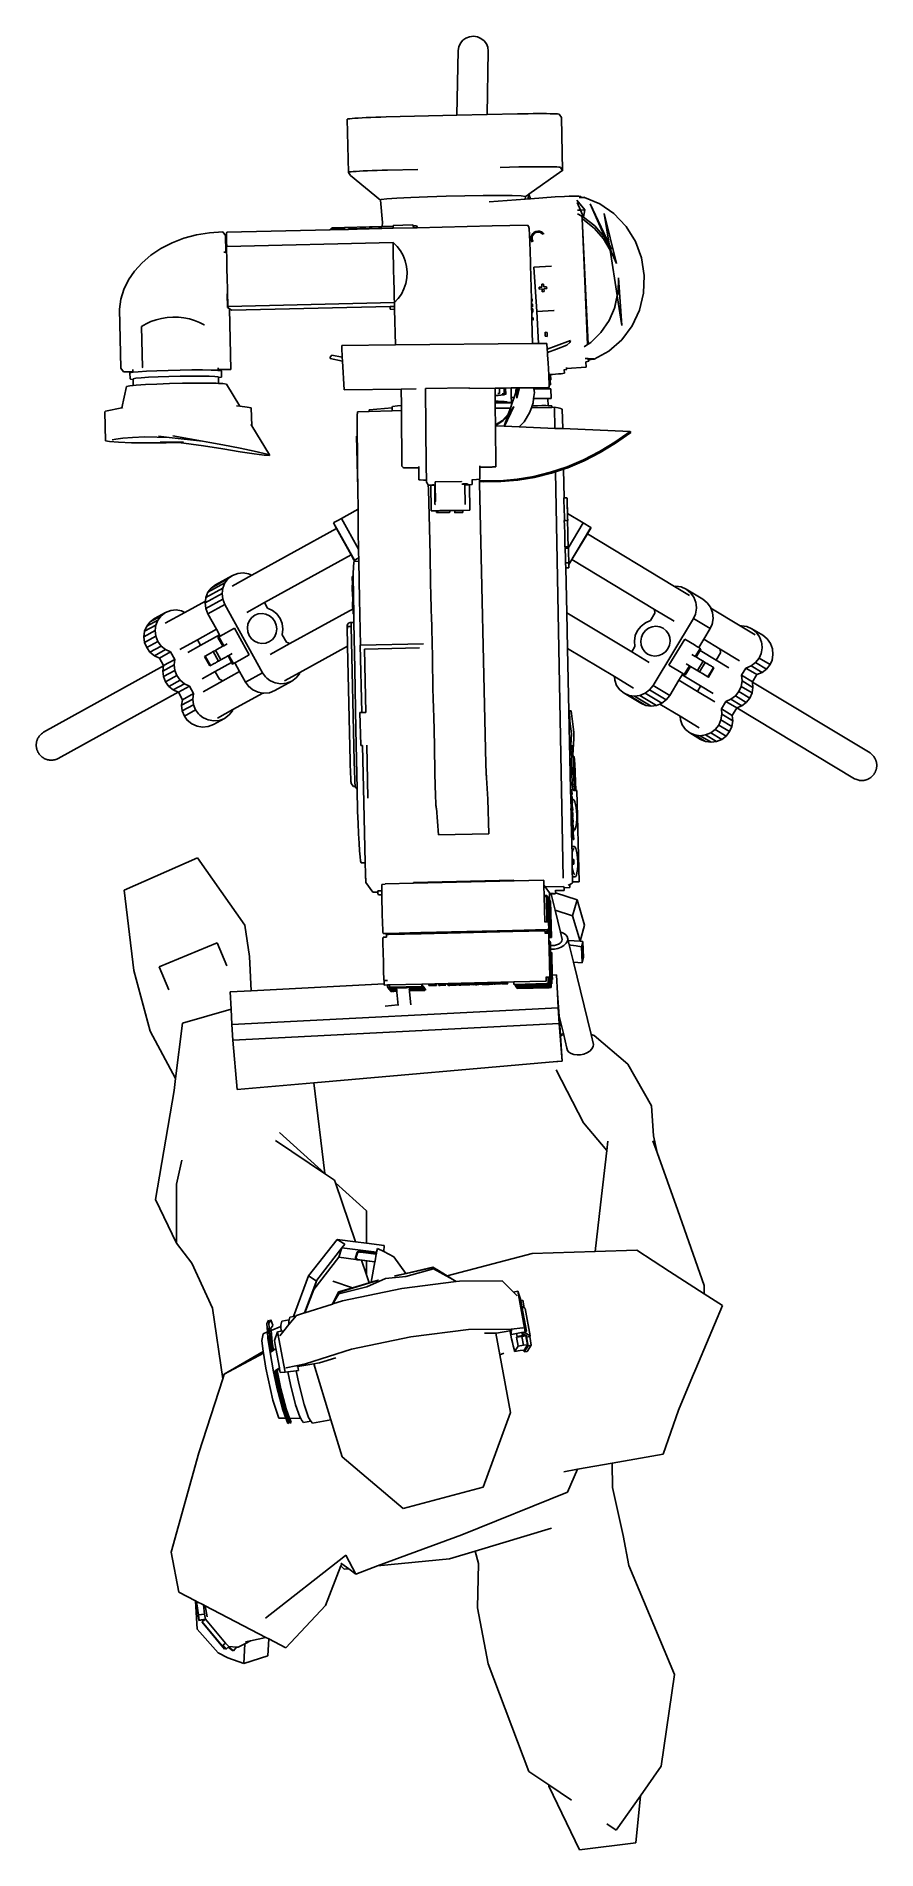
# Model space of a CAD drawing. Header units: inches. Extents: x -54 to 57, y -24 to 32.
# Drawn here: x -53.9 to -27.9, y -24.2 to 31.7 of the extents above.
import ezdxf

# ---------------------------------------------------------------- set-up
doc = ezdxf.new("R2010")
doc.units = ezdxf.units.IN
doc.header["$MEASUREMENT"] = 0
doc.layers.add('models', color=7, linetype='Continuous')

# ---------------------------------------------------------------- blocks, each defined once
blk = doc.blocks.new('camera_man')
at = {"layer": 'models'}
for p, q in [((0.306, 24.594), (0.186, 24.58)), ((0.426, 24.576), (0.306, 24.594)), ((-0.166, 24.154), (-0.203, 22.158)), ((-0.148, 24.269), (-0.166, 24.154)), ((-0.1, 24.377), (-0.148, 24.269)), ((-0.025, 24.468), (-0.1, 24.377)), ((0.073, 24.538), (-0.025, 24.468)), ((0.186, 24.58), (0.073, 24.538)), ((0.537, 24.529), (0.426, 24.576)), ((0.632, 24.456), (0.537, 24.529)), ((0.704, 24.362), (0.632, 24.456)), ((0.748, 24.253), (0.704, 24.362)), ((0.762, 24.137), (0.726, 22.18)), ((0.762, 24.137), (0.748, 24.253)), ((-3.583, 22.041), (-3.59, 22.035)), ((-3.59, 22.035), (-3.553, 20.399)), ((-3.556, 22.047), (-3.583, 22.041)), ((-3.508, 22.054), (-3.556, 22.047)), ((-3.44, 22.06), (-3.508, 22.054)), ((-3.353, 22.067), (-3.44, 22.06)), ((-3.25, 22.074), (-3.353, 22.067)), ((-3.131, 22.08), (-3.25, 22.074)), ((-2.999, 22.086), (-3.131, 22.08)), ((-2.856, 22.092), (-2.999, 22.086)), ((-2.705, 22.097), (-2.856, 22.092)), ((-2.547, 22.102), (-2.705, 22.097)), ((-2.386, 22.106), (-2.547, 22.102)), ((-2.386, 22.106), (-0.203, 22.158)), ((-0.203, 22.158), (0.726, 22.18)), ((0.726, 22.18), (1.662, 22.202)), ((1.826, 22.205), (1.662, 22.202)), ((1.988, 22.208), (1.826, 22.205)), ((2.144, 22.21), (1.988, 22.208)), ((2.293, 22.211), (2.144, 22.21)), ((2.432, 22.211), (2.293, 22.211)), ((2.558, 22.21), (2.432, 22.211)), ((2.67, 22.208), (2.558, 22.21)), ((2.764, 22.206), (2.67, 22.208)), ((2.84, 22.203), (2.764, 22.206)), ((2.897, 22.199), (2.84, 22.203)), ((2.933, 22.194), (2.897, 22.199)), ((2.948, 22.189), (2.933, 22.194)), ((2.948, 22.189), (3.017, 22.092)), ((3.017, 22.092), (3.054, 20.456)), ((-3.546, 20.405), (-3.553, 20.399)), ((-3.482, 20.3), (-3.553, 20.399)), ((-3.519, 20.411), (-3.546, 20.405)), ((-3.47, 20.417), (-3.519, 20.411)), ((-3.482, 20.3), (-2.561, 19.541)), ((-3.403, 20.424), (-3.47, 20.417)), ((-3.316, 20.43), (-3.403, 20.424)), ((-3.213, 20.437), (-3.316, 20.43)), ((-3.094, 20.443), (-3.213, 20.437)), ((-2.962, 20.45), (-3.094, 20.443)), ((-2.819, 20.456), (-2.962, 20.45)), ((-2.667, 20.461), (-2.819, 20.456)), ((-2.51, 20.466), (-2.667, 20.461)), ((-2.349, 20.47), (-2.51, 20.466)), ((-2.349, 20.47), (-1.409, 20.492)), ((1.131, 20.552), (1.699, 20.565)), ((1.863, 20.569), (1.699, 20.565)), ((2.025, 20.571), (1.863, 20.569)), ((3.034, 20.442), (2.008, 19.723)), ((2.182, 20.573), (2.025, 20.571)), ((2.331, 20.574), (2.182, 20.573)), ((2.469, 20.574), (2.331, 20.574)), ((2.596, 20.574), (2.469, 20.574)), ((2.707, 20.572), (2.596, 20.574)), ((2.801, 20.569), (2.707, 20.572)), ((2.878, 20.566), (2.801, 20.569)), ((2.934, 20.562), (2.878, 20.566)), ((2.97, 20.557), (2.934, 20.562)), ((2.985, 20.552), (2.97, 20.557)), ((2.985, 20.552), (3.054, 20.456)), ((3.034, 20.442), (3.048, 20.45)), ((3.054, 20.456), (3.048, 20.45)), ((-2.561, 19.541), (-2.54, 19.56)), ((-2.54, 19.56), (-2.369, 19.583)), ((-2.369, 19.583), (-2.059, 19.606)), ((-2.059, 19.606), (-1.63, 19.629)), ((-1.63, 19.629), (-1.113, 19.65)), ((-1.113, 19.65), (-0.542, 19.667)), ((0.043, 19.68), (-0.542, 19.667)), ((0.043, 19.68), (0.603, 19.687)), ((0.603, 19.687), (1.1, 19.688)), ((1.902, 19.573), (0.792, 19.487)), ((1.1, 19.688), (1.499, 19.683)), ((1.499, 19.683), (1.774, 19.672)), ((1.774, 19.672), (1.906, 19.657)), ((1.902, 19.573), (1.905, 19.651)), ((1.996, 19.58), (1.902, 19.573)), ((1.999, 19.716), (1.905, 19.651)), ((1.905, 19.651), (1.906, 19.657)), ((1.999, 19.716), (1.996, 19.58)), ((2.063, 19.586), (1.996, 19.58)), ((2.008, 19.723), (1.999, 19.716)), ((2.008, 19.723), (2.063, 19.589)), ((2.821, 19.644), (2.063, 19.586)), ((2.063, 19.589), (2.063, 19.586)), ((3.111, 19.654), (2.821, 19.644)), ((3.111, 19.654), (3.255, 19.661)), ((3.255, 19.661), (3.377, 19.666)), ((3.377, 19.666), (3.477, 19.666)), ((3.477, 19.666), (3.552, 19.664)), ((3.552, 19.664), (3.601, 19.659)), ((3.625, 19.627), (3.56, 19.628)), ((3.601, 19.659), (3.624, 19.65)), ((3.625, 19.627), (3.624, 19.65)), ((3.668, 19.627), (3.625, 19.627)), ((3.722, 19.631), (3.668, 19.627)), ((3.723, 19.627), (3.668, 19.627)), ((3.722, 19.638), (3.722, 19.631)), ((3.733, 19.622), (3.722, 19.638)), ((3.727, 19.625), (3.722, 19.631)), ((3.727, 19.625), (3.723, 19.627)), ((3.733, 19.622), (3.727, 19.625)), ((4.204, 19.429), (3.733, 19.622)), ((-2.501, 18.85), (-2.561, 19.541)), ((3.494, 19.545), (3.739, 19.245)), ((3.498, 19.471), (3.604, 19.236)), ((3.604, 19.236), (3.508, 19.23)), ((3.65, 19.048), (3.513, 19.117)), ((3.604, 19.236), (3.739, 19.245)), ((3.604, 19.236), (3.702, 19.022)), ((3.654, 18.97), (3.65, 19.048)), ((3.702, 19.022), (3.65, 19.048)), ((3.739, 19.245), (3.702, 19.022)), ((4.048, 18.751), (3.702, 19.022)), ((3.906, 19.432), (4.396, 18.314)), ((3.906, 19.432), (4.489, 18.182)), ((4.636, 19.132), (4.204, 19.429)), ((4.339, 19.134), (4.711, 17.595)), ((4.339, 19.134), (4.489, 18.182)), ((5.002, 18.746), (4.636, 19.132)), ((-8.234, 18.472), (-8.622, 18.367)), ((-7.833, 18.54), (-8.234, 18.472)), ((-7.425, 18.569), (-7.833, 18.54)), ((-7.425, 18.569), (-7.345, 18.457)), ((-7.345, 18.457), (-7.333, 17.939)), ((-7.306, 18.501), (-7.307, 18.471)), ((-7.307, 18.471), (-7.307, 18.437)), ((-7.305, 18.525), (-7.306, 18.501)), ((-7.304, 18.543), (-7.305, 18.525)), ((-7.303, 18.555), (-7.304, 18.543)), ((-4.11, 18.63), (-7.303, 18.555)), ((-4.107, 18.651), (-4.111, 18.65)), ((-4.11, 18.63), (-4.111, 18.65)), ((-3.648, 18.641), (-4.11, 18.63)), ((-4.091, 18.653), (-4.107, 18.651)), ((-4.064, 18.654), (-4.091, 18.653)), ((-4.065, 18.69), (-2.506, 18.727)), ((-4.064, 18.654), (-4.065, 18.69)), ((-4.06, 18.654), (-4.064, 18.654)), ((-4.009, 18.656), (-4.06, 18.654)), ((-3.76, 18.661), (-4.009, 18.656)), ((-3.708, 18.662), (-3.76, 18.661)), ((-3.677, 18.663), (-3.708, 18.662)), ((-3.66, 18.662), (-3.677, 18.663)), ((-3.653, 18.66), (-3.66, 18.662)), ((-3.648, 18.653), (-3.653, 18.66)), ((-3.648, 18.641), (-3.648, 18.653)), ((-3.55, 18.644), (-3.648, 18.641)), ((-3.454, 18.669), (-3.551, 18.666)), ((-3.55, 18.644), (-3.551, 18.666)), ((-3.011, 18.656), (-3.55, 18.644)), ((-3.285, 18.662), (-3.454, 18.669)), ((-3.123, 18.676), (-3.285, 18.662)), ((-3.011, 18.679), (-3.123, 18.676)), ((-3.011, 18.656), (-3.011, 18.679)), ((-2.914, 18.659), (-3.011, 18.656)), ((-2.818, 18.684), (-2.915, 18.681)), ((-2.914, 18.659), (-2.915, 18.681)), ((-2.621, 18.666), (-2.914, 18.659)), ((-2.809, 18.672), (-2.818, 18.684)), ((-2.621, 18.676), (-2.809, 18.672)), ((-2.522, 18.682), (-2.621, 18.681)), ((-2.621, 18.676), (-2.621, 18.681)), ((-2.621, 18.666), (-2.621, 18.676)), ((-2.52, 18.668), (-2.621, 18.666)), ((-2.52, 18.679), (-2.522, 18.682)), ((-2.52, 18.668), (-2.52, 18.679)), ((-2.174, 18.676), (-2.52, 18.668)), ((-2.506, 18.727), (-2.501, 18.85)), ((-2.506, 18.727), (-2.175, 18.735)), ((-1.869, 18.771), (-2.176, 18.764)), ((-2.175, 18.735), (-2.176, 18.764)), ((-2.174, 18.676), (-2.175, 18.735)), ((-1.541, 18.691), (-2.174, 18.676)), ((-1.563, 18.778), (-1.869, 18.771)), ((-1.555, 18.767), (-1.563, 18.778)), ((-1.555, 18.767), (-1.554, 18.734)), ((-1.542, 18.75), (-1.555, 18.767)), ((-1.456, 18.752), (-1.542, 18.75)), ((-1.541, 18.691), (-1.542, 18.75)), ((-1.435, 18.693), (-1.541, 18.691)), ((-1.456, 18.752), (-1.435, 18.722)), ((0.883, 18.748), (-1.435, 18.693)), ((-1.435, 18.693), (-1.435, 18.722)), ((1.973, 18.774), (0.883, 18.748)), ((2.01, 18.722), (1.973, 18.774)), ((2.01, 18.722), (2.014, 18.705)), ((2.014, 18.705), (2.019, 18.666)), ((2.019, 18.666), (2.025, 18.605)), ((2.025, 18.605), (2.03, 18.524)), ((2.03, 18.524), (2.036, 18.424)), ((2.085, 18.414), (2.104, 18.468)), ((2.104, 18.468), (2.136, 18.516)), ((2.128, 18.448), (2.114, 18.403)), ((2.152, 18.489), (2.128, 18.448)), ((2.136, 18.516), (2.179, 18.554)), ((2.186, 18.522), (2.152, 18.489)), ((2.179, 18.554), (2.231, 18.579)), ((2.228, 18.545), (2.186, 18.522)), ((2.274, 18.556), (2.228, 18.545)), ((2.231, 18.579), (2.287, 18.59)), ((2.322, 18.555), (2.274, 18.556)), ((2.287, 18.59), (2.345, 18.586)), ((2.367, 18.542), (2.322, 18.555)), ((2.345, 18.586), (2.399, 18.568)), ((2.408, 18.517), (2.367, 18.542)), ((2.399, 18.568), (2.447, 18.536)), ((2.441, 18.483), (2.408, 18.517)), ((2.442, 18.481), (2.441, 18.483)), ((2.447, 18.536), (2.485, 18.492)), ((2.485, 18.491), (2.485, 18.492)), ((3.681, 18.956), (3.654, 18.97)), ((3.663, 18.748), (3.654, 18.97)), ((3.842, 15.107), (3.663, 18.748)), ((3.825, 15.095), (3.663, 18.748)), ((4.028, 18.685), (3.681, 18.956)), ((4.319, 18.348), (4.028, 18.685)), ((4.339, 18.413), (4.048, 18.751)), ((5.002, 18.746), (5.014, 18.729)), ((5.297, 18.272), (5.014, 18.729)), ((-9.33, 18.052), (-9.64, 17.848)), ((-8.989, 18.226), (-9.33, 18.052)), ((-8.622, 18.367), (-8.989, 18.226)), ((-7.392, 17.938), (-7.333, 17.939)), ((-7.305, 17.94), (-7.333, 17.939)), ((-7.307, 18.437), (-7.307, 18.397)), ((-7.307, 18.397), (-7.307, 18.354)), ((-7.307, 18.354), (-7.307, 18.308)), ((-7.307, 18.308), (-7.306, 18.26)), ((-7.307, 18.115), (-7.303, 18.116)), ((-7.305, 17.969), (-7.307, 18.115)), ((-7.306, 18.26), (-7.305, 18.21)), ((-7.305, 18.21), (-7.304, 18.16)), ((-7.305, 17.94), (-7.305, 17.969)), ((-7.303, 17.819), (-7.305, 17.94)), ((-7.304, 18.16), (-7.303, 18.116)), ((-7.303, 18.116), (-2.172, 18.236)), ((-2.172, 18.236), (-2.051, 18.12)), ((-2.171, 18.09), (-2.172, 18.236)), ((-2.169, 17.94), (-2.171, 18.09)), ((-2.166, 17.787), (-2.169, 17.94)), ((-1.947, 17.985), (-2.051, 18.12)), ((-1.862, 17.834), (-1.947, 17.985)), ((2.036, 18.424), (2.041, 18.307)), ((2.041, 18.307), (2.047, 18.174)), ((2.047, 18.174), (2.053, 18.029)), ((2.053, 18.029), (2.058, 17.874)), ((2.081, 18.357), (2.085, 18.414)), ((2.092, 18.3), (2.081, 18.357)), ((2.117, 18.249), (2.092, 18.3)), ((2.114, 18.403), (2.113, 18.355)), ((2.113, 18.355), (2.125, 18.309)), ((2.118, 18.248), (2.117, 18.249)), ((2.125, 18.309), (2.148, 18.267)), ((2.149, 18.265), (2.148, 18.267)), ((4.518, 18), (4.319, 18.348)), ((4.396, 18.314), (4.339, 18.413)), ((4.396, 18.314), (4.397, 18.313)), ((4.397, 18.313), (4.495, 18.141)), ((4.397, 18.313), (4.509, 18.058)), ((4.489, 18.182), (4.563, 18.023)), ((4.489, 18.182), (4.495, 18.141)), ((4.495, 18.141), (4.563, 18.023)), ((4.495, 18.141), (4.509, 18.058)), ((4.509, 18.058), (4.518, 18)), ((4.509, 18.058), (4.711, 17.595)), ((4.518, 18), (4.738, 16.606)), ((5.485, 17.763), (5.297, 18.272)), ((-10.147, 17.359), (-10.336, 17.084)), ((-9.914, 17.615), (-10.147, 17.359)), ((-9.64, 17.848), (-9.914, 17.615)), ((-7.301, 17.666), (-7.303, 17.819)), ((-7.298, 17.512), (-7.301, 17.666)), ((-7.295, 17.356), (-7.298, 17.512)), ((-7.292, 17.2), (-7.295, 17.356)), ((-2.164, 17.633), (-2.166, 17.787)), ((-2.161, 17.477), (-2.164, 17.633)), ((-2.161, 17.477), (-2.157, 17.321)), ((-1.799, 17.671), (-1.862, 17.834)), ((-1.759, 17.499), (-1.799, 17.671)), ((-1.743, 17.322), (-1.759, 17.499)), ((2.058, 17.874), (2.063, 17.712)), ((2.063, 17.712), (2.067, 17.544)), ((2.067, 17.544), (2.091, 16.49)), ((2.698, 17.513), (2.166, 17.479)), ((2.166, 17.479), (2.256, 16.115)), ((2.708, 17.499), (2.698, 17.513)), ((5.57, 17.225), (5.485, 17.763)), ((-10.477, 16.793), (-10.569, 16.492)), ((-10.336, 17.084), (-10.477, 16.793)), ((-7.288, 17.043), (-7.292, 17.2)), ((-7.284, 16.885), (-7.288, 17.043)), ((-7.28, 16.729), (-7.284, 16.885)), ((-2.153, 17.163), (-2.157, 17.321)), ((-2.149, 17.006), (-2.153, 17.163)), ((-2.145, 16.85), (-2.149, 17.006)), ((-2.14, 16.695), (-2.145, 16.85)), ((-1.916, 16.651), (-1.839, 16.806)), ((-1.839, 16.806), (-1.783, 16.972)), ((-1.783, 16.972), (-1.751, 17.145)), ((-1.751, 17.145), (-1.743, 17.322)), ((2.327, 16.861), (2.414, 16.867)), ((2.327, 16.86), (2.414, 16.866)), ((2.327, 16.861), (2.327, 16.86)), ((2.331, 16.801), (2.327, 16.86)), ((2.419, 16.807), (2.331, 16.801)), ((2.408, 16.951), (2.466, 16.955)), ((2.409, 16.952), (2.408, 16.951)), ((2.414, 16.867), (2.408, 16.951)), ((2.409, 16.952), (2.467, 16.956)), ((2.414, 16.866), (2.414, 16.867)), ((2.425, 16.721), (2.419, 16.807)), ((2.467, 16.956), (2.466, 16.955)), ((2.466, 16.955), (2.473, 16.871)), ((2.472, 16.87), (2.495, 16.872)), ((2.473, 16.871), (2.472, 16.87)), ((2.473, 16.871), (2.495, 16.872)), ((2.564, 16.816), (2.477, 16.811)), ((2.477, 16.811), (2.483, 16.726)), ((2.495, 16.872), (2.56, 16.876)), ((2.495, 16.872), (2.559, 16.875)), ((2.56, 16.876), (2.559, 16.875)), ((2.559, 16.875), (2.564, 16.817)), ((2.564, 16.817), (2.564, 16.816)), ((4.779, 17.145), (4.762, 16.69)), ((4.779, 17.145), (4.883, 15.685)), ((5.548, 16.681), (5.57, 17.225)), ((-10.569, 16.492), (-10.61, 16.185)), ((-7.292, 16.658), (-7.282, 16.237)), ((-7.282, 16.237), (-7.222, 16.199)), ((-7.275, 16.574), (-7.28, 16.729)), ((-7.27, 16.42), (-7.275, 16.574)), ((-7.265, 16.268), (-7.27, 16.42)), ((-7.265, 16.268), (-2.131, 16.389)), ((-7.243, 16.238), (-7.265, 16.268)), ((-2.264, 16.268), (-7.149, 16.153)), ((-2.128, 16.271), (-2.264, 16.268)), ((-2.262, 16.185), (-2.264, 16.268)), ((-2.136, 16.541), (-2.14, 16.695)), ((-2.131, 16.389), (-2.136, 16.541)), ((-2.014, 16.511), (-2.131, 16.389)), ((-2.128, 16.271), (-2.131, 16.389)), ((-2.126, 16.189), (-2.128, 16.271)), ((-1.916, 16.651), (-2.014, 16.511)), ((2.091, 16.49), (2.11, 16.502)), ((2.091, 16.49), (2.093, 16.42)), ((2.115, 16.433), (2.093, 16.42)), ((2.093, 16.42), (2.093, 16.417)), ((2.093, 16.417), (2.094, 16.359)), ((2.094, 16.359), (2.12, 16.338)), ((2.094, 16.359), (2.096, 16.281)), ((2.125, 16.259), (2.096, 16.281)), ((2.096, 16.281), (2.097, 16.224)), ((2.097, 16.224), (2.1, 16.222)), ((2.097, 16.224), (2.101, 16.066)), ((2.1, 16.222), (2.12, 16.2)), ((2.112, 16.5), (2.11, 16.502)), ((2.112, 16.5), (2.115, 16.433)), ((2.116, 16.431), (2.115, 16.433)), ((2.122, 16.336), (2.12, 16.338)), ((2.122, 16.336), (2.125, 16.259)), ((2.127, 16.256), (2.125, 16.259)), ((2.483, 16.725), (2.425, 16.721)), ((2.483, 16.726), (2.483, 16.725)), ((4.485, 15.834), (4.651, 16.219)), ((4.651, 16.219), (4.738, 16.606)), ((4.651, 16.219), (4.663, 16.247)), ((4.663, 16.247), (4.74, 16.591)), ((4.738, 16.606), (4.74, 16.591)), ((4.762, 16.69), (4.74, 16.591)), ((4.74, 16.591), (4.883, 15.685)), ((5.421, 16.153), (5.548, 16.681)), ((-10.61, 16.185), (-10.568, 14.362)), ((-9.926, 15.652), (-9.788, 15.734)), ((-9.897, 14.382), (-9.926, 15.652)), ((-9.788, 15.734), (-9.638, 15.802)), ((-9.638, 15.802), (-9.48, 15.858)), ((-9.48, 15.858), (-9.313, 15.9)), ((-9.313, 15.9), (-9.142, 15.926)), ((-9.142, 15.926), (-8.969, 15.938)), ((-8.969, 15.938), (-8.795, 15.934)), ((-8.795, 15.934), (-8.623, 15.916)), ((-8.623, 15.916), (-8.455, 15.882)), ((-8.455, 15.882), (-8.294, 15.834)), ((-8.294, 15.834), (-8.141, 15.772)), ((-8.141, 15.772), (-8, 15.697)), ((-7.995, 15.691), (-8, 15.697)), ((-7.179, 14.329), (-7.222, 16.199)), ((-7.222, 16.199), (-7.149, 16.153)), ((-2.143, 16.17), (-2.262, 16.185)), ((-2.125, 16.169), (-2.143, 16.17)), ((-2.126, 16.189), (-2.126, 16.189)), ((-2.125, 16.169), (-2.126, 16.189)), ((-2.099, 15.081), (-2.125, 16.169)), ((2.112, 16.074), (2.101, 16.066)), ((2.101, 16.066), (2.101, 16.063)), ((2.101, 16.063), (2.104, 15.926)), ((2.104, 15.926), (2.146, 15.92)), ((2.104, 15.926), (2.106, 15.861)), ((2.15, 15.854), (2.106, 15.861)), ((2.106, 15.861), (2.106, 15.859)), ((2.106, 15.859), (2.122, 15.127)), ((2.128, 16.095), (2.112, 16.074)), ((2.122, 16.197), (2.12, 16.2)), ((2.122, 16.197), (2.133, 16.174)), ((2.137, 16.119), (2.128, 16.095)), ((2.133, 16.174), (2.135, 16.171)), ((2.135, 16.171), (2.138, 16.146)), ((2.138, 16.146), (2.137, 16.119)), ((2.148, 15.918), (2.146, 15.92)), ((2.148, 15.918), (2.15, 15.854)), ((2.152, 15.852), (2.15, 15.854)), ((2.256, 16.115), (2.787, 16.148)), ((2.256, 16.115), (2.313, 15.129)), ((2.787, 16.148), (2.792, 16.142)), ((4.485, 15.834), (4.234, 15.466)), ((4.875, 15.24), (5.193, 15.666)), ((5.193, 15.666), (5.421, 16.153)), ((2.122, 15.127), (-2.099, 15.081)), ((2.313, 15.129), (2.122, 15.127)), ((2.57, 15.131), (2.313, 15.129)), ((2.519, 15.355), (2.511, 15.48)), ((2.511, 15.48), (2.575, 15.47)), ((2.582, 15.346), (2.519, 15.355)), ((2.58, 14.953), (2.57, 15.131)), ((2.575, 15.47), (2.582, 15.346)), ((2.859, 15.055), (3.295, 15.215)), ((3.279, 15.161), (3.181, 15.079)), ((3.295, 15.215), (3.279, 15.161)), ((3.713, 15.022), (3.825, 15.095)), ((3.825, 15.095), (3.842, 15.107)), ((3.842, 15.107), (3.92, 15.157)), ((3.92, 15.157), (4.234, 15.466)), ((4.48, 14.893), (4.875, 15.24)), ((-4.118, 14.704), (-4.059, 14.764)), ((-4.118, 14.704), (-4.117, 14.661)), ((-3.734, 14.584), (-4.117, 14.661)), ((-3.741, 14.7), (-4.059, 14.764)), ((-2.099, 15.081), (-3.758, 15.062)), ((-3.758, 15.062), (-3.757, 14.995)), ((-3.741, 14.7), (-3.757, 14.995)), ((-3.734, 14.584), (-3.741, 14.7)), ((-3.684, 13.701), (-3.734, 14.584)), ((2.58, 14.953), (2.859, 15.055)), ((2.586, 14.848), (2.58, 14.953)), ((2.586, 14.848), (2.865, 14.956)), ((2.591, 14.767), (2.586, 14.848)), ((2.604, 14.53), (2.591, 14.767)), ((2.625, 14.165), (2.604, 14.53)), ((2.865, 14.956), (3.181, 15.079)), ((3.844, 14.659), (3.749, 14.66)), ((3.82, 14.569), (3.77, 14.557)), ((3.77, 14.557), (3.781, 14.395)), ((3.858, 14.585), (3.82, 14.569)), ((3.846, 14.608), (3.844, 14.659)), ((3.846, 14.659), (3.844, 14.659)), ((4.013, 14.658), (3.846, 14.659)), ((3.867, 14.598), (3.858, 14.585)), ((3.866, 14.629), (3.865, 14.637)), ((4.001, 14.639), (3.866, 14.622)), ((3.866, 14.629), (4.001, 14.639)), ((3.866, 14.622), (3.866, 14.629)), ((3.867, 14.598), (3.866, 14.622)), ((4.001, 14.639), (4.013, 14.639)), ((4.013, 14.658), (4.025, 14.641)), ((4.013, 14.639), (4.015, 14.64)), ((4.015, 14.64), (4.026, 14.64)), ((4.025, 14.641), (4.48, 14.893)), ((4.025, 14.641), (4.026, 14.64)), ((-10.488, 14.251), (-10.568, 14.362)), ((-10.193, 14.258), (-10.488, 14.251)), ((-10.204, 14.239), (-10.289, 14.224)), ((-10.289, 14.224), (-10.284, 14.038)), ((-10.284, 14.038), (-10.273, 14.024)), ((-10.273, 14.024), (-10.188, 14.016)), ((-10.192, 14.24), (-10.204, 14.239)), ((-10.194, 14.323), (-10.193, 14.258)), ((-10.193, 14.258), (-10.192, 14.24)), ((-10.029, 14.255), (-10.192, 14.24)), ((-10.109, 14.054), (-10.188, 14.04)), ((-10.188, 14.04), (-10.188, 14.016)), ((-10.188, 14.016), (-10.188, 13.829)), ((-9.946, 14.069), (-10.109, 14.054)), ((-9.775, 14.271), (-10.029, 14.255)), ((-9.71, 14.084), (-9.946, 14.069)), ((-9.894, 14.378), (-9.897, 14.382)), ((-9.461, 14.286), (-9.775, 14.271)), ((-9.416, 14.098), (-9.71, 14.084)), ((-9.106, 14.298), (-9.461, 14.286)), ((-9.086, 14.109), (-9.416, 14.098)), ((-8.736, 14.306), (-9.106, 14.298)), ((-8.741, 14.117), (-9.086, 14.109)), ((-8.405, 14.122), (-8.741, 14.117)), ((-8.375, 14.311), (-8.736, 14.306)), ((-8.101, 14.122), (-8.405, 14.122)), ((-8.049, 14.312), (-8.375, 14.311)), ((-7.849, 14.119), (-8.101, 14.122)), ((-7.779, 14.309), (-8.049, 14.312)), ((-7.668, 14.112), (-7.849, 14.119)), ((-7.583, 14.301), (-7.779, 14.309)), ((-7.568, 14.102), (-7.668, 14.112)), ((-7.562, 14.299), (-7.583, 14.301)), ((-7.557, 14.089), (-7.568, 14.102)), ((-7.564, 14.372), (-7.562, 14.32)), ((-7.179, 14.329), (-7.562, 14.32)), ((-7.562, 14.32), (-7.562, 14.299)), ((-7.476, 14.29), (-7.562, 14.299)), ((-7.557, 14.089), (-7.557, 14.075)), ((-7.557, 14.075), (-7.545, 14.076)), ((-7.557, 14.075), (-7.557, 13.898)), ((-7.545, 14.076), (-7.46, 14.091)), ((-7.465, 14.277), (-7.476, 14.29)), ((-7.465, 14.277), (-7.46, 14.091)), ((2.625, 14.165), (2.641, 14.166)), ((2.627, 14.126), (2.625, 14.165)), ((2.627, 14.126), (2.67, 14.127)), ((2.643, 13.85), (2.627, 14.126)), ((2.641, 14.166), (2.683, 14.169)), ((2.672, 14.124), (2.67, 14.127)), ((2.672, 14.124), (2.673, 13.999)), ((2.677, 13.999), (2.673, 13.999)), ((2.673, 13.999), (2.676, 13.85)), ((2.687, 14.002), (2.677, 13.999)), ((2.683, 14.169), (2.74, 14.172)), ((2.687, 14.002), (2.683, 14.169)), ((2.74, 14.172), (2.838, 14.18)), ((2.838, 14.18), (2.929, 14.187)), ((2.929, 14.187), (3.006, 14.195)), ((3.006, 14.195), (3.064, 14.202)), ((3.064, 14.202), (3.1, 14.207)), ((3.1, 14.207), (3.111, 14.212)), ((3.103, 14.325), (3.104, 14.316)), ((3.104, 14.316), (3.124, 14.318)), ((3.104, 14.316), (3.111, 14.212)), ((3.124, 14.318), (3.166, 14.325)), ((3.166, 14.325), (3.179, 14.33)), ((3.175, 14.383), (3.177, 14.354)), ((3.781, 14.395), (3.177, 14.354)), ((3.177, 14.354), (3.179, 14.33)), ((-10.533, 13.149), (-10.393, 13.799)), ((-10.291, 13.818), (-10.393, 13.799)), ((-10.188, 13.829), (-10.291, 13.818)), ((-10.092, 13.839), (-10.188, 13.829)), ((-9.808, 13.858), (-10.092, 13.839)), ((-9.459, 13.876), (-9.808, 13.858)), ((-9.068, 13.891), (-9.459, 13.876)), ((-8.663, 13.901), (-9.068, 13.891)), ((-8.271, 13.906), (-8.663, 13.901)), ((-7.918, 13.906), (-8.271, 13.906)), ((-7.629, 13.901), (-7.918, 13.906)), ((-7.557, 13.898), (-7.629, 13.901)), ((-7.424, 13.891), (-7.557, 13.898)), ((-7.315, 13.877), (-7.424, 13.891)), ((-6.901, 13.195), (-7.315, 13.877)), ((-1.924, 13.72), (-3.684, 13.701)), ((-1.459, 13.725), (-1.924, 13.72)), ((-1.924, 13.72), (-1.919, 13.213)), ((0.17, 13.756), (-1.174, 13.742)), ((-1.174, 13.742), (-1.174, 13.728)), ((-1.174, 13.728), (-1.151, 11.359)), ((0.18, 13.743), (0.17, 13.756)), ((0.18, 13.743), (0.973, 13.751)), ((0.973, 13.751), (1.103, 13.753)), ((0.973, 13.751), (0.975, 13.519)), ((0.975, 13.519), (1.069, 13.526)), ((0.975, 13.519), (0.977, 13.353)), ((1.01, 13.526), (1.069, 13.526)), ((1.055, 13.582), (1.107, 13.584)), ((1.234, 13.543), (1.069, 13.526)), ((1.103, 13.753), (1.248, 13.754)), ((1.103, 13.753), (1.107, 13.584)), ((1.167, 13.543), (1.234, 13.543)), ((1.19, 13.571), (1.252, 13.574)), ((1.228, 13.558), (1.296, 13.56)), ((1.234, 13.543), (1.237, 13.544)), ((1.237, 13.544), (1.296, 13.56)), ((1.248, 13.754), (1.292, 13.755)), ((1.248, 13.754), (1.252, 13.574)), ((1.292, 13.755), (1.296, 13.56)), ((1.292, 13.755), (1.294, 13.755)), ((1.294, 13.755), (1.463, 13.757)), ((1.294, 13.755), (1.298, 13.559)), ((1.296, 13.56), (1.298, 13.559)), ((1.463, 13.757), (1.651, 13.759)), ((1.47, 13.46), (1.463, 13.757)), ((1.556, 13.459), (1.47, 13.46)), ((1.473, 13.336), (1.47, 13.46)), ((1.556, 13.459), (1.499, 13.294)), ((1.613, 13.621), (1.556, 13.459)), ((1.612, 13.704), (1.622, 13.707)), ((1.613, 13.621), (1.612, 13.704)), ((1.644, 13.708), (1.613, 13.621)), ((1.622, 13.707), (1.644, 13.708)), ((1.72, 13.759), (1.64, 13.44)), ((1.657, 13.745), (1.64, 13.44)), ((1.653, 13.734), (1.644, 13.708)), ((1.653, 13.734), (1.651, 13.759)), ((1.651, 13.759), (1.657, 13.759)), ((1.657, 13.745), (1.653, 13.734)), ((1.657, 13.759), (1.657, 13.745)), ((1.657, 13.759), (1.661, 13.758)), ((1.661, 13.758), (1.657, 13.745)), ((1.661, 13.758), (1.675, 13.759)), ((1.675, 13.759), (1.678, 13.71)), ((1.675, 13.759), (1.68, 13.759)), ((1.68, 13.759), (1.678, 13.71)), ((1.68, 13.759), (1.72, 13.759)), ((1.72, 13.759), (2.168, 13.764)), ((2.143, 13.294), (2.159, 13.43)), ((2.159, 13.43), (2.182, 13.618)), ((2.159, 13.43), (2.249, 13.432)), ((2.168, 13.764), (2.594, 13.769)), ((2.171, 13.728), (2.168, 13.764)), ((2.171, 13.728), (2.262, 13.73)), ((2.182, 13.618), (2.171, 13.728)), ((2.249, 13.432), (2.358, 13.434)), ((2.262, 13.73), (2.395, 13.732)), ((2.358, 13.434), (2.454, 13.435)), ((2.395, 13.732), (2.513, 13.733)), ((2.454, 13.435), (2.53, 13.435)), ((2.595, 13.733), (2.513, 13.733)), ((2.53, 13.435), (2.58, 13.435)), ((2.58, 13.435), (2.602, 13.433)), ((2.594, 13.769), (2.644, 13.77)), ((2.595, 13.733), (2.594, 13.769)), ((2.595, 13.733), (2.605, 13.733)), ((2.602, 13.427), (2.602, 13.433)), ((2.642, 13.429), (2.602, 13.427)), ((2.607, 13.21), (2.602, 13.427)), ((2.605, 13.733), (2.667, 13.732)), ((2.689, 13.433), (2.642, 13.429)), ((2.643, 13.85), (2.676, 13.85)), ((2.644, 13.837), (2.643, 13.85)), ((2.644, 13.837), (2.644, 13.77)), ((2.667, 13.732), (2.693, 13.73)), ((2.699, 13.435), (2.689, 13.433)), ((2.699, 13.435), (2.693, 13.73)), ((-11.037, 13.041), (-11.066, 13.018)), ((-11.066, 13.018), (-11.043, 12.128)), ((-10.533, 13.149), (-11.037, 13.041)), ((-10.533, 13.149), (-10.503, 13.155)), ((-7.002, 13.21), (-6.901, 13.195)), ((-6.901, 13.195), (-6.671, 13.162)), ((-6.546, 13.143), (-6.671, 13.162)), ((-6.546, 13.143), (-6.533, 12.591)), ((-3.278, 12.887), (-3.277, 12.921)), ((-3.278, 12.848), (-3.278, 12.887)), ((-3.277, 12.921), (-3.276, 12.95)), ((-3.276, 12.95), (-3.275, 12.974)), ((-3.275, 12.974), (-3.273, 12.994)), ((-3.273, 12.994), (-3.272, 13.008)), ((-3.272, 13.008), (-3.27, 13.017)), ((-3.27, 13.017), (-2.913, 13.028)), ((-2.206, 13.139), (-2.914, 13.087)), ((-2.913, 13.028), (-2.914, 13.087)), ((-2.913, 13.028), (-2.204, 13.049)), ((-2.206, 13.164), (-2.189, 13.183)), ((-2.206, 13.139), (-2.206, 13.164)), ((-2.204, 13.049), (-2.206, 13.139)), ((-2.204, 13.049), (-1.918, 13.057)), ((-2.189, 13.183), (-2.034, 13.204)), ((-2.034, 13.204), (-1.919, 13.213)), ((-1.919, 13.213), (-1.918, 13.057)), ((-1.918, 13.057), (-1.901, 11.351)), ((0.977, 13.353), (1.065, 13.352)), ((0.977, 13.353), (0.978, 13.3)), ((0.978, 13.3), (1.109, 13.301)), ((0.978, 13.3), (0.979, 13.129)), ((0.979, 13.129), (1.443, 13.137)), ((0.979, 13.129), (0.984, 12.617)), ((1.065, 13.352), (1.254, 13.344)), ((1.109, 13.301), (1.346, 13.297)), ((1.195, 12.757), (1.378, 12.95)), ((1.219, 12.757), (1.364, 12.91)), ((1.364, 12.91), (1.247, 12.576)), ((1.254, 13.344), (1.345, 13.332)), ((1.548, 13.185), (1.266, 12.575)), ((1.346, 13.305), (1.345, 13.332)), ((1.458, 13.32), (1.346, 13.305)), ((1.346, 13.297), (1.346, 13.305)), ((1.346, 13.297), (1.471, 13.295)), ((1.364, 12.91), (1.406, 12.955)), ((1.378, 12.95), (1.364, 12.91)), ((1.443, 13.137), (1.378, 12.95)), ((1.548, 13.185), (1.406, 12.955)), ((1.499, 13.294), (1.443, 13.137)), ((1.473, 13.336), (1.458, 13.32)), ((1.471, 13.295), (1.499, 13.294)), ((1.864, 12.712), (2.035, 12.987)), ((2.035, 12.987), (2.092, 13.148)), ((2.092, 13.148), (2.112, 13.207)), ((2.092, 13.148), (2.722, 13.159)), ((2.112, 13.207), (2.143, 13.294)), ((2.112, 13.207), (2.132, 13.207)), ((2.132, 13.207), (2.276, 13.21)), ((2.276, 13.21), (2.412, 13.212)), ((2.412, 13.212), (2.533, 13.212)), ((2.533, 13.212), (2.607, 13.21)), ((2.607, 13.21), (2.628, 13.21)), ((2.628, 13.21), (2.692, 13.207)), ((2.692, 13.207), (2.721, 13.203)), ((2.722, 13.159), (2.721, 13.203)), ((2.722, 13.159), (2.802, 13.16)), ((2.915, 13.149), (2.802, 13.16)), ((2.814, 12.512), (2.802, 13.16)), ((2.961, 13.135), (2.915, 13.149)), ((2.997, 13.122), (2.961, 13.135)), ((3.014, 13.112), (2.997, 13.122)), ((3.014, 13.112), (3.043, 13.106)), ((3.023, 13.108), (3.014, 13.112)), ((3.038, 13.093), (3.023, 13.108)), ((3.043, 13.106), (3.056, 12.503)), ((-6.533, 12.591), (-6.559, 12.633)), ((-5.985, 11.691), (-6.533, 12.591)), ((-3.279, 12.805), (-3.278, 12.848)), ((-3.279, 12.757), (-3.279, 12.805)), ((-3.279, 12.706), (-3.279, 12.757)), ((-3.279, 12.651), (-3.279, 12.706)), ((-3.279, 12.651), (-3.278, 12.467)), ((-3.278, 12.467), (-3.277, 12.273)), ((0.984, 12.617), (1.195, 12.757)), ((0.984, 12.617), (0.984, 12.61)), ((0.984, 12.61), (0.985, 12.597)), ((0.985, 12.597), (0.995, 12.601)), ((0.985, 12.597), (0.985, 12.587)), ((0.985, 12.587), (1.247, 12.576)), ((0.985, 12.587), (0.997, 11.333)), ((0.995, 12.601), (1.219, 12.757)), ((1.247, 12.576), (1.266, 12.575)), ((1.266, 12.575), (1.712, 12.557)), ((1.712, 12.557), (1.864, 12.712)), ((1.712, 12.557), (2.814, 12.512)), ((2.814, 12.512), (3.056, 12.503)), ((3.056, 12.503), (5.136, 12.418)), ((4.668, 12.087), (5.136, 12.418)), ((4.689, 12.057), (5.157, 12.388)), ((5.136, 12.418), (5.157, 12.388)), ((-11.043, 12.128), (-10.914, 12.102)), ((-10.914, 12.102), (-10.64, 12.082)), ((-10.725, 12.181), (-10.831, 12.155)), ((-10.511, 12.208), (-10.725, 12.181)), ((-10.64, 12.082), (-10.239, 12.07)), ((-10.206, 12.233), (-10.511, 12.208)), ((-10.239, 12.07), (-9.739, 12.066)), ((-9.83, 12.254), (-10.206, 12.233)), ((-9.082, 12.233), (-9.83, 12.254)), ((-9.739, 12.066), (-9.174, 12.07)), ((-9.082, 12.233), (-9.407, 12.271)), ((-9.351, 12.085), (-8.841, 12.086)), ((-9.174, 12.07), (-8.784, 12.079)), ((-8.053, 12.115), (-9.082, 12.233)), ((-8.053, 12.115), (-8.968, 12.281)), ((-8.841, 12.086), (-8.633, 12.087)), ((-8.841, 12.086), (-8.784, 12.079)), ((-8.784, 12.079), (-8.016, 11.977)), ((-7.826, 12.073), (-8.053, 12.115)), ((-8.016, 11.977), (-7.421, 11.876)), ((-7.424, 12), (-7.826, 12.073)), ((-6.89, 11.896), (-7.424, 12)), ((-7.421, 11.876), (-6.887, 11.789)), ((-6.453, 11.806), (-6.89, 11.896)), ((-6.887, 11.789), (-6.452, 11.724)), ((-6.145, 11.736), (-6.453, 11.806)), ((-5.985, 11.691), (-6.145, 11.736)), ((-3.277, 12.273), (-3.3, 12.272)), ((-3.3, 12.272), (-3.263, 10.654)), ((-3.277, 12.273), (-3.274, 11.878)), ((-3.274, 11.878), (-3.269, 11.268)), ((3.695, 11.542), (4.187, 11.794)), ((3.716, 11.512), (4.208, 11.764)), ((4.187, 11.794), (4.668, 12.087)), ((4.208, 11.764), (4.689, 12.057)), ((-6.452, 11.724), (-6.144, 11.685)), ((-6.144, 11.685), (-5.985, 11.673)), ((-5.985, 11.673), (-5.985, 11.691)), ((-3.269, 11.268), (-3.263, 10.654)), ((-1.867, 11.304), (-1.901, 11.351)), ((-1.861, 11.301), (-1.867, 11.304)), ((-1.846, 11.299), (-1.861, 11.301)), ((-1.823, 11.297), (-1.846, 11.299)), ((-1.791, 11.296), (-1.823, 11.297)), ((-1.752, 11.294), (-1.791, 11.296)), ((-1.706, 11.293), (-1.752, 11.294)), ((-1.653, 11.292), (-1.706, 11.293)), ((-1.596, 11.291), (-1.653, 11.292)), ((-1.534, 11.291), (-1.596, 11.291)), ((-1.469, 11.291), (-1.534, 11.291)), ((-1.402, 11.291), (-1.469, 11.291)), ((-1.38, 11.291), (-1.402, 11.291)), ((-1.381, 11.333), (-1.38, 11.291)), ((-1.38, 11.291), (-1.377, 10.93)), ((-1.151, 11.359), (-1.146, 10.912)), ((0.5, 11.355), (0.501, 11.312)), ((0.501, 11.312), (0.537, 11.312)), ((0.501, 11.312), (0.505, 10.951)), ((0.599, 11.313), (0.537, 11.312)), ((0.659, 11.314), (0.599, 11.313)), ((0.717, 11.315), (0.659, 11.314)), ((0.771, 11.317), (0.717, 11.315)), ((0.822, 11.318), (0.771, 11.317)), ((0.867, 11.32), (0.822, 11.318)), ((0.907, 11.322), (0.867, 11.32)), ((0.94, 11.324), (0.907, 11.322)), ((0.966, 11.327), (0.94, 11.324)), ((0.984, 11.329), (0.966, 11.327)), ((0.995, 11.331), (0.984, 11.329)), ((0.997, 11.333), (0.995, 11.331)), ((2.685, 11.159), (3.194, 11.33)), ((2.838, 11.174), (3.083, 11.256)), ((3.083, 11.256), (3.215, 11.3)), ((3.083, 11.256), (3.103, 10.37)), ((3.194, 11.33), (3.695, 11.542)), ((3.215, 11.3), (3.716, 11.512)), ((-3.263, 10.654), (-3.263, 10.637)), ((-3.263, 10.637), (-3.255, 10.022)), ((-1.335, 10.922), (-1.377, 10.93)), ((-1.232, 10.914), (-1.335, 10.922)), ((-1.146, 10.912), (-1.232, 10.914)), ((-1.146, 10.912), (-1.145, 10.852)), ((-1.145, 10.852), (-1.087, 10.771)), ((-1.087, 10.771), (-1.084, 10.628)), ((-1.087, 10.771), (-1.081, 10.762)), ((-1.081, 10.624), (-1.084, 10.628)), ((-1.081, 10.762), (-1.011, 10.762)), ((-1.063, 9.825), (-1.081, 10.624)), ((-1.011, 10.762), (-0.937, 10.764)), ((-1.011, 10.762), (-1.004, 9.986)), ((-0.938, 10.794), (-0.937, 10.764)), ((-0.888, 10.763), (-0.937, 10.764)), ((-0.937, 10.764), (-0.937, 10.763)), ((-0.888, 10.78), (-0.871, 10.78)), ((-0.888, 10.763), (-0.888, 10.78)), ((-0.882, 10.173), (-0.888, 10.763)), ((-0.065, 10.869), (-0.872, 10.86)), ((-0.872, 10.86), (-0.871, 10.78)), ((-0.871, 10.78), (-0.866, 10.254)), ((-0.062, 10.864), (-0.065, 10.869)), ((-0.059, 10.789), (-0.019, 10.79)), ((-0.019, 10.804), (0.116, 10.805)), ((-0.019, 10.79), (0.029, 10.79)), ((0.041, 10.773), (0.029, 10.79)), ((0.043, 10.773), (0.041, 10.773)), ((0.043, 10.772), (0.041, 10.773)), ((0.044, 10.772), (0.043, 10.773)), ((0.043, 10.772), (0.044, 10.772)), ((0.043, 10.772), (0.049, 10.164)), ((0.044, 10.772), (0.134, 10.773)), ((0.116, 10.805), (0.134, 10.78)), ((0.134, 10.78), (0.134, 10.775)), ((0.134, 10.775), (0.263, 10.777)), ((0.134, 10.775), (0.134, 10.773)), ((0.134, 10.773), (0.175, 10.773)), ((0.175, 10.773), (0.183, 10.762)), ((0.183, 10.762), (0.19, 9.988)), ((0.256, 10.924), (0.253, 10.924)), ((0.262, 10.925), (0.256, 10.924)), ((0.397, 10.933), (0.262, 10.925)), ((0.262, 10.925), (0.263, 10.777)), ((0.482, 10.942), (0.397, 10.933)), ((0.488, 10.944), (0.482, 10.942)), ((0.505, 10.951), (0.488, 10.944)), ((0.488, 10.944), (0.488, 10.906)), ((0.488, 10.906), (0.598, 10.898)), ((0.488, 10.906), (0.489, 10.878)), ((0.489, 10.878), (0.619, 10.868)), ((0.489, 10.878), (0.49, 10.83)), ((0.687, 2.162), (0.49, 10.83)), ((0.598, 10.898), (1.124, 10.899)), ((0.619, 10.868), (1.145, 10.87)), ((1.124, 10.899), (1.648, 10.944)), ((1.145, 10.87), (1.669, 10.914)), ((1.648, 10.944), (2.169, 11.03)), ((1.669, 10.914), (2.19, 11)), ((2.169, 11.03), (2.685, 11.159)), ((2.19, 11), (2.706, 11.129)), ((2.706, 11.129), (2.838, 11.174)), ((3.066, -1.347), (2.838, 11.174)), ((-0.869, 10.154), (-0.882, 10.173)), ((-0.866, 10.254), (-0.86, 10.246)), ((3.094, 10.364), (3.094, 10.37)), ((3.094, 10.37), (3.103, 10.37)), ((3.094, 10.341), (3.094, 10.364)), ((3.095, 10.294), (3.094, 10.341)), ((3.108, 9.762), (3.095, 10.294)), ((3.103, 10.37), (3.188, 10.372)), ((3.188, 10.372), (3.188, 10.37)), ((3.188, 10.37), (3.189, 10.363)), ((3.189, 10.363), (3.191, 10.363)), ((3.189, 10.363), (3.191, 10.226)), ((3.191, 10.363), (3.192, 10.36)), ((3.191, 10.226), (3.191, 10.222)), ((3.191, 10.226), (3.192, 10.222)), ((3.191, 10.222), (3.192, 10.222)), ((3.191, 10.222), (3.201, 9.829)), ((3.192, 10.36), (3.193, 10.35)), ((3.193, 10.35), (3.194, 10.324)), ((3.194, 10.324), (3.195, 10.275)), ((3.195, 10.275), (3.205, 9.889)), ((-4.013, 9.6), (-4.012, 9.601)), ((-3.917, 9.428), (-4.013, 9.6)), ((-4.012, 9.601), (-4.007, 9.604)), ((-4.007, 9.604), (-3.999, 9.608)), ((-3.362, 8.446), (-4.007, 9.604)), ((-3.999, 9.608), (-3.879, 9.675)), ((-3.767, 9.736), (-3.879, 9.675)), ((-3.338, 9.975), (-3.767, 9.736)), ((-3.767, 9.736), (-3.238, 8.784)), ((-3.255, 10.022), (-3.338, 9.975)), ((-3.255, 10.021), (-3.338, 9.975)), ((-3.255, 10.022), (-3.255, 10.021)), ((-3.255, 10.021), (-3.255, 9.987)), ((-3.255, 9.987), (-3.246, 9.322)), ((-1.063, 9.825), (-1.059, 9.703)), ((-1.059, 9.703), (-1.054, 9.574)), ((-1.054, 9.574), (-1.05, 9.441)), ((-0.996, 9.975), (-1.004, 9.986)), ((-0.809, 9.974), (-0.996, 9.975)), ((-0.83, 9.972), (-0.838, 9.97)), ((-0.838, 9.97), (-0.837, 9.921)), ((-0.837, 9.921), (-0.832, 9.92)), ((-0.832, 9.92), (-0.812, 9.918)), ((-0.809, 9.974), (-0.83, 9.972)), ((-0.812, 9.918), (-0.781, 9.917)), ((-0.775, 9.975), (-0.809, 9.974)), ((-0.781, 9.917), (-0.739, 9.916)), ((-0.732, 9.977), (-0.775, 9.975)), ((-0.739, 9.916), (-0.69, 9.916)), ((-0.685, 9.978), (-0.732, 9.977)), ((-0.69, 9.916), (-0.637, 9.916)), ((-0.599, 9.979), (-0.685, 9.978)), ((-0.637, 9.916), (-0.584, 9.917)), ((-0.577, 9.979), (-0.599, 9.979)), ((-0.584, 9.917), (-0.535, 9.918)), ((-0.528, 9.979), (-0.577, 9.979)), ((-0.535, 9.918), (-0.492, 9.92)), ((-0.486, 9.978), (-0.528, 9.979)), ((-0.492, 9.92), (-0.458, 9.921)), ((-0.455, 9.977), (-0.486, 9.978)), ((-0.458, 9.921), (-0.437, 9.923)), ((-0.019, 9.985), (-0.455, 9.977)), ((-0.435, 9.976), (-0.455, 9.977)), ((-0.437, 9.923), (-0.429, 9.925)), ((-0.429, 9.974), (-0.435, 9.976)), ((-0.429, 9.974), (-0.429, 9.925)), ((-0.271, 9.92), (-0.272, 9.983)), ((-0.267, 9.913), (-0.271, 9.92)), ((-0.058, 9.917), (-0.267, 9.913)), ((-0.237, 9.919), (-0.06, 9.92)), ((-0.06, 9.92), (-0.058, 9.917)), ((-0.018, 9.916), (-0.058, 9.917)), ((0.19, 9.988), (-0.019, 9.985)), ((-0.018, 9.916), (-0.019, 9.985)), ((3.11, 9.525), (3.106, 9.672)), ((3.106, 9.672), (3.114, 9.672)), ((3.11, 9.714), (3.108, 9.762)), ((3.111, 9.688), (3.11, 9.714)), ((3.122, 9.265), (3.11, 9.525)), ((3.112, 9.678), (3.111, 9.688)), ((3.114, 9.672), (3.112, 9.678)), ((3.114, 9.672), (3.199, 9.675)), ((3.199, 9.675), (3.199, 9.668)), ((3.199, 9.668), (3.209, 9.668)), ((3.199, 9.668), (3.216, 9.305)), ((3.201, 9.829), (3.206, 9.815)), ((3.205, 9.889), (3.207, 9.82)), ((3.69, 9.598), (3.205, 9.889)), ((3.207, 9.82), (3.206, 9.815)), ((3.206, 9.815), (3.209, 9.743)), ((3.209, 9.743), (3.21, 9.697)), ((3.21, 9.674), (3.209, 9.668)), ((3.21, 9.697), (3.21, 9.674)), ((3.223, 8.818), (3.69, 9.598)), ((3.69, 9.598), (3.924, 9.457)), ((-6.526, 7.985), (-3.917, 9.428)), ((-3.466, 8.617), (-3.917, 9.428)), ((-3.246, 9.322), (-3.238, 8.784)), ((-1.05, 9.441), (-1.046, 9.303)), ((-1.046, 9.303), (-1.042, 9.164)), ((-1.042, 9.164), (-1.039, 9.023)), ((-1.039, 9.023), (-1.036, 8.883)), ((3.122, 9.025), (3.122, 9.265)), ((3.127, 8.856), (3.122, 9.025)), ((3.216, 9.305), (3.218, 9.203)), ((3.218, 9.203), (3.22, 8.859)), ((3.924, 9.457), (3.244, 8.32)), ((3.816, 9.263), (3.339, 8.466)), ((3.93, 9.453), (3.816, 9.263)), ((6.507, 7.642), (3.816, 9.263)), ((3.924, 9.457), (3.929, 9.454)), ((3.929, 9.454), (3.93, 9.453)), ((-6.135, 7.141), (-3.466, 8.617)), ((-3.369, 8.442), (-3.466, 8.617)), ((-3.386, 8.347), (-3.379, 8.392)), ((-3.379, 8.392), (-3.372, 8.414)), ((-3.232, 8.418), (-3.372, 8.414)), ((-3.367, 8.443), (-3.369, 8.442)), ((-3.362, 8.446), (-3.367, 8.443)), ((-3.233, 8.517), (-3.362, 8.446)), ((-3.238, 8.784), (-3.235, 8.642)), ((-3.235, 8.642), (-3.233, 8.517)), ((-3.233, 8.517), (-3.232, 8.418)), ((-3.211, 7.248), (-3.232, 8.418)), ((-1.036, 8.883), (-1.033, 8.744)), ((-1.033, 8.744), (-1.031, 8.609)), ((-1.031, 8.609), (-1.029, 8.479)), ((-1.029, 8.479), (-1.028, 8.354)), ((3.127, 8.856), (3.136, 8.856)), ((3.134, 8.669), (3.13, 8.816)), ((3.13, 8.816), (3.137, 8.816)), ((3.14, 8.651), (3.134, 8.669)), ((3.136, 8.856), (3.22, 8.859)), ((3.136, 8.856), (3.137, 8.816)), ((3.137, 8.816), (3.223, 8.818)), ((3.14, 8.651), (3.147, 8.378)), ((3.223, 8.818), (3.23, 8.802)), ((3.23, 8.802), (3.231, 8.791)), ((3.231, 8.791), (3.232, 8.765)), ((3.232, 8.765), (3.233, 8.717)), ((3.242, 8.368), (3.233, 8.717)), ((3.339, 8.466), (3.25, 8.316)), ((5.889, 6.931), (3.339, 8.466)), ((-7.779, 7.592), (-7.254, 7.882)), ((-7.644, 7.692), (-7.12, 7.982)), ((-7.358, 7.749), (-7.254, 7.882)), ((-7.254, 7.882), (-7.12, 7.982)), ((-7.134, 7.649), (-6.526, 7.985)), ((-7.12, 7.982), (-6.963, 8.043)), ((-6.963, 8.043), (-6.795, 8.06)), ((-6.795, 8.06), (-6.628, 8.032)), ((-6.628, 8.032), (-6.526, 7.985)), ((-3.401, 7.945), (-3.432, 7.944)), ((-3.426, 7.679), (-3.432, 7.944)), ((-3.403, 8.08), (-3.398, 8.19)), ((-3.401, 7.945), (-3.403, 8.08)), ((-3.401, 7.945), (-3.385, 6.772)), ((-3.398, 8.19), (-3.392, 8.28)), ((-3.392, 8.28), (-3.386, 8.347)), ((-1.028, 8.354), (-1.027, 8.237)), ((-1.027, 8.237), (-1.025, 8.118)), ((-1.025, 8.118), (-1.023, 7.997)), ((-1.023, 7.997), (-1.021, 7.873)), ((-1.021, 7.873), (-1.019, 7.747)), ((3.15, 8.218), (3.145, 8.368)), ((3.145, 8.368), (3.146, 8.368)), ((3.147, 8.378), (3.146, 8.378)), ((3.147, 8.378), (3.146, 8.368)), ((3.146, 8.368), (3.148, 8.368)), ((3.148, 8.368), (3.147, 8.378)), ((3.148, 8.368), (3.239, 8.371)), ((3.151, 8.214), (3.15, 8.218)), ((3.151, 8.214), (3.244, 8.216)), ((3.151, 8.214), (3.18, 6.831)), ((3.239, 8.371), (3.241, 8.364)), ((3.242, 8.368), (3.241, 8.364)), ((3.241, 8.364), (3.244, 8.32)), ((3.248, 8.317), (3.244, 8.32)), ((3.244, 8.32), (3.244, 8.291)), ((3.244, 8.291), (3.245, 8.245)), ((3.245, 8.222), (3.244, 8.216)), ((3.245, 8.245), (3.245, 8.222)), ((3.25, 8.316), (3.248, 8.317)), ((-7.97, 7.132), (-7.446, 7.422)), ((-7.962, 7.191), (-7.947, 7.302)), ((-7.947, 7.302), (-7.423, 7.592)), ((-7.947, 7.302), (-7.882, 7.459)), ((-7.882, 7.459), (-7.358, 7.749)), ((-7.882, 7.459), (-7.779, 7.592)), ((-7.779, 7.592), (-7.644, 7.692)), ((-7.446, 7.422), (-7.423, 7.592)), ((-7.424, 7.25), (-7.446, 7.422)), ((-7.423, 7.592), (-7.358, 7.749)), ((-3.435, 7.676), (-3.434, 7.679)), ((-3.435, 7.667), (-3.435, 7.676)), ((-3.435, 7.651), (-3.435, 7.667)), ((-3.435, 7.631), (-3.435, 7.651)), ((-3.435, 7.607), (-3.435, 7.631)), ((-3.434, 7.58), (-3.435, 7.607)), ((-3.426, 7.679), (-3.434, 7.679)), ((-3.434, 7.554), (-3.434, 7.58)), ((-3.433, 7.528), (-3.434, 7.554)), ((-3.432, 7.507), (-3.433, 7.528)), ((-3.431, 7.49), (-3.432, 7.507)), ((-3.43, 7.479), (-3.431, 7.49)), ((-3.429, 7.474), (-3.43, 7.479)), ((-3.421, 7.474), (-3.429, 7.474)), ((-3.421, 7.474), (-3.426, 7.679)), ((-3.414, 7.163), (-3.421, 7.474)), ((-1.019, 7.747), (-1.016, 7.62)), ((-1.016, 7.62), (-1.014, 7.492)), ((-1.014, 7.492), (-1.011, 7.364)), ((-1.011, 7.364), (-1.007, 7.236)), ((6.507, 7.642), (6.547, 7.648)), ((6.967, 7.365), (6.507, 7.642)), ((6.705, 7.626), (6.547, 7.648)), ((6.865, 7.557), (6.705, 7.626)), ((7, 7.448), (6.865, 7.557)), ((6.865, 7.557), (7.378, 7.248)), ((7.102, 7.307), (7, 7.448)), ((7.163, 7.143), (7.102, 7.307)), ((-9.665, 6.548), (-9.321, 6.739)), ((-9.531, 6.649), (-9.187, 6.839)), ((-9.425, 6.605), (-9.321, 6.739)), ((-9.321, 6.739), (-9.187, 6.839)), ((-9.201, 6.506), (-8.593, 6.842)), ((-9.187, 6.839), (-9.03, 6.9)), ((-9.03, 6.9), (-8.862, 6.917)), ((-8.862, 6.917), (-8.695, 6.889)), ((-8.695, 6.889), (-8.593, 6.842)), ((-8.593, 6.842), (-7.962, 7.191)), ((-7.97, 7.132), (-7.962, 7.191)), ((-7.949, 6.96), (-7.97, 7.132)), ((-7.949, 6.96), (-7.424, 7.25)), ((-7.884, 6.799), (-7.949, 6.96)), ((-7.884, 6.799), (-7.36, 7.089)), ((-7.62, 6.319), (-7.884, 6.799)), ((-7.36, 7.089), (-7.424, 7.25)), ((-6.196, 4.977), (-7.36, 7.089)), ((-6.684, 6.837), (-6.135, 7.141)), ((-6.533, 6.681), (-6.439, 6.751)), ((-6.439, 6.751), (-6.33, 6.793)), ((-6.33, 6.793), (-6.213, 6.805)), ((-6.213, 6.805), (-6.096, 6.786)), ((-6.045, 6.975), (-6.135, 7.141)), ((-6.096, 6.786), (-5.987, 6.736)), ((-6.045, 6.975), (-5.889, 6.904)), ((-5.987, 6.736), (-5.893, 6.66)), ((-5.889, 6.904), (-5.755, 6.795)), ((-5.755, 6.795), (-5.653, 6.655)), ((-5.355, 5.878), (-3.409, 6.954)), ((-3.423, 7.161), (-3.422, 7.163)), ((-3.423, 7.152), (-3.423, 7.161)), ((-3.423, 7.137), (-3.423, 7.152)), ((-3.423, 7.117), (-3.423, 7.137)), ((-3.423, 7.094), (-3.423, 7.117)), ((-3.423, 7.069), (-3.423, 7.094)), ((-3.422, 7.043), (-3.423, 7.069)), ((-3.414, 7.163), (-3.422, 7.163)), ((-3.421, 7.019), (-3.422, 7.043)), ((-3.42, 6.999), (-3.421, 7.019)), ((-3.419, 6.983), (-3.42, 6.999)), ((-3.419, 6.972), (-3.419, 6.983)), ((-3.418, 6.968), (-3.419, 6.972)), ((-3.41, 6.968), (-3.418, 6.968)), ((-3.41, 6.968), (-3.414, 7.163)), ((-3.409, 6.954), (-3.41, 6.968)), ((-3.406, 6.801), (-3.409, 6.954)), ((-3.385, 6.772), (-3.406, 6.801)), ((-3.381, 6.528), (-3.385, 6.772)), ((-3.183, 5.83), (-3.211, 7.248)), ((-1.007, 7.236), (-1.004, 7.108)), ((-1.004, 7.108), (-1, 6.982)), ((-1, 6.982), (-0.997, 6.858)), ((-0.997, 6.858), (-0.993, 6.737)), ((-0.993, 6.737), (-0.988, 6.61)), ((5.186, 5.623), (3.18, 6.831)), ((3.18, 6.831), (3.204, 5.733)), ((5.9, 6.816), (5.768, 6.589)), ((5.9, 6.816), (5.889, 6.931)), ((6.488, 6.57), (5.889, 6.931)), ((7.09, 6.652), (7.151, 6.79)), ((7.151, 6.79), (7.161, 6.847)), ((7.18, 6.966), (7.161, 6.847)), ((7.168, 7.085), (7.163, 7.143)), ((7.168, 7.085), (7.18, 6.966)), ((7.513, 7.139), (7.378, 7.248)), ((7.615, 6.998), (7.513, 7.139)), ((7.626, 6.969), (7.615, 6.998)), ((7.676, 6.834), (7.626, 6.969)), ((8.53, 6.424), (7.626, 6.969)), ((7.693, 6.657), (7.676, 6.834)), ((-9.857, 6.088), (-9.513, 6.278)), ((-9.857, 6.088), (-9.834, 6.258)), ((-9.834, 6.258), (-9.49, 6.448)), ((-9.834, 6.258), (-9.769, 6.415)), ((-9.769, 6.415), (-9.425, 6.605)), ((-9.769, 6.415), (-9.665, 6.548)), ((-9.665, 6.548), (-9.531, 6.649)), ((-9.513, 6.278), (-9.49, 6.448)), ((-9.491, 6.107), (-9.513, 6.278)), ((-9.49, 6.448), (-9.425, 6.605)), ((-8.202, 5.997), (-7.62, 6.319)), ((-8.106, 5.829), (-7.527, 6.149)), ((-7.527, 6.149), (-7.62, 6.319)), ((-7.504, 6.111), (-7.527, 6.149)), ((-7.064, 6.354), (-7.504, 6.111)), ((-7.064, 6.354), (-6.61, 5.53)), ((-6.65, 6.479), (-6.666, 6.36)), ((-6.666, 6.36), (-6.651, 6.24)), ((-6.651, 6.24), (-6.606, 6.128)), ((-6.605, 6.588), (-6.65, 6.479)), ((-6.533, 6.681), (-6.605, 6.588)), ((-5.893, 6.66), (-5.822, 6.562)), ((-5.778, 6.211), (-5.823, 6.102)), ((-5.822, 6.562), (-5.777, 6.449)), ((-5.762, 6.33), (-5.778, 6.211)), ((-5.777, 6.449), (-5.762, 6.33)), ((-5.653, 6.655), (-5.589, 6.494)), ((-5.568, 6.323), (-5.59, 6.154)), ((-5.46, 5.925), (-5.59, 6.154)), ((-5.589, 6.494), (-5.568, 6.323)), ((-3.587, 6.436), (-3.59, 6.404)), ((-3.59, 6.404), (-3.467, 6.406)), ((-3.59, 6.404), (-3.585, 6.371)), ((-3.59, 6.404), (-3.577, 5.8)), ((-3.575, 6.467), (-3.587, 6.436)), ((-3.585, 6.371), (-3.572, 6.341)), ((-3.555, 6.494), (-3.575, 6.467)), ((-3.53, 6.514), (-3.555, 6.494)), ((-3.499, 6.528), (-3.53, 6.514)), ((-3.467, 6.533), (-3.499, 6.528)), ((-3.427, 6.527), (-3.469, 6.526)), ((-3.467, 6.406), (-3.469, 6.526)), ((-3.434, 6.529), (-3.467, 6.533)), ((-3.372, 2.256), (-3.467, 6.406)), ((-3.427, 6.527), (-3.434, 6.529)), ((-3.381, 6.528), (-3.427, 6.527)), ((-3.381, 6.528), (-3.358, 5.098)), ((-0.988, 6.61), (-0.984, 6.476)), ((-0.984, 6.476), (-0.979, 6.337)), ((-0.979, 6.337), (-0.975, 6.195)), ((-0.975, 6.195), (-0.971, 6.05)), ((5.295, 6.125), (5.365, 6.284)), ((5.365, 6.284), (5.472, 6.42)), ((5.472, 6.42), (5.61, 6.524)), ((5.53, 6.184), (5.481, 6.073)), ((5.605, 6.279), (5.53, 6.184)), ((5.605, 6.279), (5.701, 6.352)), ((5.61, 6.524), (5.768, 6.589)), ((5.701, 6.352), (5.812, 6.398)), ((5.812, 6.398), (5.929, 6.413)), ((7.09, 6.652), (5.843, 4.589)), ((5.929, 6.413), (6.046, 6.397)), ((6.046, 6.397), (6.154, 6.351)), ((6.154, 6.351), (6.245, 6.277)), ((6.245, 6.277), (6.314, 6.182)), ((6.314, 6.182), (6.355, 6.071)), ((7.603, 6.343), (7.09, 6.652)), ((7.603, 6.343), (7.406, 6.017)), ((7.664, 6.481), (7.603, 6.343)), ((7.664, 6.481), (7.693, 6.657)), ((7.674, 6.503), (7.665, 6.483)), ((8.53, 6.424), (8.57, 6.429)), ((8.991, 6.147), (8.53, 6.424)), ((8.729, 6.407), (8.57, 6.429)), ((8.888, 6.339), (8.729, 6.407)), ((8.888, 6.339), (9.225, 6.136)), ((9.023, 6.23), (8.888, 6.339)), ((9.125, 6.089), (9.023, 6.23)), ((-9.835, 5.917), (-9.857, 6.088)), ((-9.835, 5.917), (-9.491, 6.107)), ((-9.771, 5.755), (-9.835, 5.917)), ((-9.771, 5.755), (-9.427, 5.945)), ((-9.669, 5.615), (-9.771, 5.755)), ((-9.669, 5.615), (-9.325, 5.805)), ((-9.535, 5.506), (-9.669, 5.615)), ((-9.535, 5.506), (-9.191, 5.696)), ((-9.427, 5.945), (-9.491, 6.107)), ((-9.325, 5.805), (-9.427, 5.945)), ((-9.379, 5.434), (-9.035, 5.625)), ((-9.191, 5.696), (-9.325, 5.805)), ((-9.035, 5.625), (-9.191, 5.696)), ((-8.905, 5.393), (-9.035, 5.625)), ((-8.751, 5.694), (-8.202, 5.997)), ((-8.506, 5.608), (-8.106, 5.829)), ((-8.112, 5.832), (-8.202, 5.997)), ((-8.112, 5.832), (-8.106, 5.829)), ((-7.805, 5.587), (-7.785, 5.598)), ((-7.785, 5.598), (-7.775, 5.603)), ((-7.766, 5.608), (-7.775, 5.603)), ((-7.766, 5.608), (-7.763, 5.61)), ((-7.763, 5.61), (-7.75, 5.617)), ((-7.75, 5.617), (-7.737, 5.624)), ((-7.737, 5.624), (-7.725, 5.631)), ((-7.725, 5.631), (-7.716, 5.636)), ((-7.716, 5.636), (-7.654, 5.67)), ((-7.552, 5.34), (-7.716, 5.636)), ((-7.654, 5.67), (-7.653, 5.671)), ((-7.653, 5.671), (-7.65, 5.673)), ((-7.65, 5.673), (-7.645, 5.675)), ((-7.645, 5.675), (-7.636, 5.68)), ((-7.482, 5.38), (-7.645, 5.675)), ((-7.635, 5.681), (-7.636, 5.68)), ((-7.603, 5.698), (-7.635, 5.681)), ((-7.603, 5.698), (-7.426, 5.796)), ((-7.571, 6.074), (-7.577, 6.07)), ((-7.426, 5.796), (-7.577, 6.07)), ((-7.547, 6.087), (-7.571, 6.074)), ((-7.504, 6.111), (-7.547, 6.087)), ((-7.396, 5.813), (-7.547, 6.087)), ((-7.396, 5.813), (-7.426, 5.796)), ((-7.294, 5.869), (-7.396, 5.813)), ((-6.606, 6.128), (-6.535, 6.03)), ((-6.535, 6.03), (-6.442, 5.954)), ((-6.442, 5.954), (-6.333, 5.904)), ((-6.333, 5.904), (-6.216, 5.885)), ((-6.216, 5.885), (-6.099, 5.896)), ((-6.099, 5.896), (-5.989, 5.939)), ((-5.989, 5.939), (-5.896, 6.009)), ((-5.967, 5.539), (-5.355, 5.878)), ((-5.823, 6.102), (-5.896, 6.009)), ((-5.46, 5.925), (-5.355, 5.878)), ((-5.047, 4.987), (-3.577, 5.8)), ((-3.577, 5.8), (-3.496, 2.252)), ((-3.186, 5.83), (-3.183, 5.83)), ((-3.139, 3.753), (-3.186, 5.83)), ((-3.183, 5.83), (-1.237, 5.875)), ((-1.366, 5.746), (-3.054, 5.707)), ((-3.054, 5.707), (-3.01, 3.756)), ((-1.366, 5.746), (-1.365, 5.742)), ((-1.235, 5.869), (-1.237, 5.875)), ((-0.971, 6.05), (-0.968, 5.904)), ((-0.968, 5.904), (-0.965, 5.759)), ((-0.965, 5.759), (-0.962, 5.615)), ((-0.962, 5.615), (-0.96, 5.475)), ((4.649, 4.863), (3.204, 5.733)), ((3.204, 5.733), (3.299, 1.383)), ((5.284, 5.785), (5.186, 5.623)), ((5.723, 5.3), (5.186, 5.623)), ((5.267, 5.955), (5.295, 6.125)), ((5.284, 5.785), (5.267, 5.955)), ((5.481, 6.073), (5.462, 5.954)), ((5.462, 5.954), (5.473, 5.835)), ((5.473, 5.835), (5.515, 5.724)), ((5.515, 5.724), (5.584, 5.629)), ((5.584, 5.629), (5.675, 5.555)), ((6.127, 5.554), (6.223, 5.627)), ((6.298, 5.722), (6.223, 5.627)), ((6.347, 5.832), (6.298, 5.722)), ((6.817, 6.018), (6.331, 5.213)), ((6.367, 5.951), (6.347, 5.832)), ((6.355, 6.071), (6.367, 5.951)), ((7.116, 5.837), (6.817, 6.018)), ((7.116, 5.837), (7.165, 5.808)), ((7.29, 5.732), (7.14, 5.485)), ((7.165, 5.808), (7.19, 5.793)), ((7.291, 5.666), (7.17, 5.467)), ((7.19, 5.793), (7.249, 5.758)), ((7.406, 6.017), (7.249, 5.758)), ((7.249, 5.758), (7.27, 5.745)), ((7.27, 5.745), (7.277, 5.741)), ((7.277, 5.741), (7.29, 5.732)), ((7.29, 5.732), (7.307, 5.722)), ((7.32, 5.715), (7.291, 5.666)), ((7.786, 5.368), (7.291, 5.666)), ((7.307, 5.722), (7.314, 5.718)), ((7.314, 5.718), (7.32, 5.715)), ((7.913, 5.712), (7.406, 6.017)), ((7.924, 5.598), (7.791, 5.37)), ((7.924, 5.598), (7.913, 5.712)), ((8.512, 5.352), (7.913, 5.712)), ((9.187, 5.924), (9.125, 6.089)), ((9.175, 5.572), (9.184, 5.629)), ((9.204, 5.748), (9.184, 5.629)), ((9.192, 5.867), (9.187, 5.924)), ((9.192, 5.867), (9.204, 5.748)), ((9.36, 6.027), (9.225, 6.136)), ((9.462, 5.886), (9.36, 6.027)), ((9.523, 5.721), (9.462, 5.886)), ((9.54, 5.545), (9.523, 5.721)), ((-12.953, 3.148), (-9.25, 5.196)), ((-9.379, 5.434), (-9.535, 5.506)), ((-9.249, 5.203), (-9.379, 5.434)), ((-9.272, 5.033), (-8.928, 5.223)), ((-9.272, 5.033), (-9.25, 5.196)), ((-9.25, 4.862), (-9.272, 5.033)), ((-9.25, 5.196), (-9.249, 5.203)), ((-9.25, 4.862), (-8.906, 5.052)), ((-9.249, 5.203), (-8.905, 5.393)), ((-8.928, 5.223), (-8.905, 5.393)), ((-8.906, 5.052), (-8.928, 5.223)), ((-8.842, 4.891), (-8.906, 5.052)), ((-7.988, 5.485), (-7.989, 5.484)), ((-7.826, 5.189), (-7.989, 5.484)), ((-7.988, 5.485), (-7.969, 5.496)), ((-7.824, 5.19), (-7.988, 5.485)), ((-7.969, 5.496), (-7.805, 5.587)), ((-7.806, 5.2), (-7.969, 5.496)), ((-7.826, 5.189), (-7.824, 5.19)), ((-7.824, 5.19), (-7.806, 5.2)), ((-7.806, 5.2), (-7.784, 5.213)), ((-7.784, 5.213), (-7.773, 5.218)), ((-7.773, 5.218), (-7.762, 5.224)), ((-7.749, 5.232), (-7.762, 5.224)), ((-7.749, 5.232), (-7.743, 5.235)), ((-7.743, 5.235), (-7.715, 5.251)), ((-7.715, 5.251), (-7.688, 5.265)), ((-7.688, 5.265), (-7.664, 5.279)), ((-7.664, 5.279), (-7.654, 5.284)), ((-7.656, 5.017), (-7.151, 5.296)), ((-7.654, 5.284), (-7.644, 5.29)), ((-7.644, 5.29), (-7.641, 5.291)), ((-7.641, 5.291), (-7.621, 5.303)), ((-7.562, 5.336), (-7.621, 5.303)), ((-7.562, 5.336), (-7.552, 5.34)), ((-7.485, 5.378), (-7.552, 5.34)), ((-7.482, 5.38), (-7.485, 5.378)), ((-7.482, 5.38), (-7.476, 5.383)), ((-7.48, 5.38), (-7.481, 5.38)), ((-7.473, 5.384), (-7.476, 5.383)), ((-7.475, 5.384), (-7.473, 5.384)), ((-7.473, 5.384), (-7.471, 5.386)), ((-7.471, 5.386), (-7.44, 5.403)), ((-7.44, 5.403), (-7.436, 5.405)), ((-7.436, 5.405), (-7.393, 5.429)), ((-7.393, 5.429), (-7.388, 5.432)), ((-7.388, 5.432), (-7.335, 5.461)), ((-7.329, 5.464), (-7.335, 5.461)), ((-7.329, 5.464), (-7.27, 5.497)), ((-7.27, 5.497), (-7.263, 5.5)), ((-7.233, 5.517), (-7.263, 5.5)), ((-7.151, 5.296), (-7.263, 5.5)), ((-7.233, 5.517), (-7.131, 5.573)), ((-7.093, 5.264), (-7.233, 5.517)), ((-7.123, 5.247), (-7.151, 5.296)), ((-7.118, 5.25), (-7.123, 5.247)), ((-7.111, 5.254), (-7.118, 5.25)), ((-7.093, 5.264), (-7.111, 5.254)), ((-7.079, 5.271), (-7.093, 5.264)), ((-7.072, 5.275), (-7.079, 5.271)), ((-7.051, 5.286), (-7.072, 5.275)), ((-6.991, 5.32), (-7.051, 5.286)), ((-6.904, 5.021), (-7.051, 5.286)), ((-6.991, 5.32), (-6.965, 5.334)), ((-6.915, 5.362), (-6.965, 5.334)), ((-6.915, 5.362), (-6.61, 5.53)), ((-3.358, 5.098), (-3.324, 3.237)), ((-0.96, 5.475), (-0.958, 5.34)), ((-0.958, 5.34), (-0.956, 5.211)), ((-0.956, 5.211), (-0.955, 5.089)), ((-0.955, 5.089), (-0.954, 4.995)), ((5.675, 5.555), (5.782, 5.509)), ((5.782, 5.509), (5.899, 5.493)), ((5.899, 5.493), (6.016, 5.508)), ((6.016, 5.508), (6.127, 5.554)), ((6.331, 5.213), (6.762, 4.953)), ((6.966, 5.196), (6.804, 4.928)), ((6.996, 5.178), (6.834, 4.91)), ((6.866, 5.256), (6.966, 5.196)), ((6.966, 5.196), (6.996, 5.178)), ((7.169, 5.073), (6.996, 5.178)), ((7.14, 5.485), (7.041, 5.545)), ((7.14, 5.485), (7.17, 5.467)), ((7.169, 5.073), (7.199, 5.055)), ((7.177, 5.463), (7.17, 5.467)), ((7.234, 5.428), (7.177, 5.463)), ((7.199, 5.055), (7.201, 5.054)), ((7.201, 5.054), (7.21, 5.048)), ((7.384, 5.338), (7.21, 5.048)), ((7.21, 5.048), (7.214, 5.046)), ((7.214, 5.046), (7.217, 5.044)), ((7.218, 5.043), (7.217, 5.044)), ((7.218, 5.043), (7.279, 5.007)), ((7.234, 5.428), (7.24, 5.424)), ((7.292, 5.393), (7.24, 5.424)), ((7.453, 5.296), (7.279, 5.007)), ((7.297, 5.39), (7.292, 5.393)), ((7.339, 5.365), (7.297, 5.39)), ((7.343, 5.362), (7.339, 5.365)), ((7.343, 5.362), (7.376, 5.343)), ((7.377, 5.342), (7.376, 5.343)), ((7.376, 5.343), (7.378, 5.341)), ((7.378, 5.341), (7.384, 5.338)), ((7.383, 5.339), (7.384, 5.338)), ((7.384, 5.338), (7.387, 5.336)), ((7.387, 5.336), (7.453, 5.296)), ((7.462, 5.291), (7.453, 5.296)), ((7.499, 5.269), (7.462, 5.291)), ((7.499, 5.269), (7.511, 5.261)), ((7.553, 5.236), (7.511, 5.261)), ((7.701, 5.147), (7.527, 4.858)), ((7.719, 5.136), (7.546, 4.847)), ((7.721, 5.135), (7.547, 4.846)), ((7.553, 5.236), (7.586, 5.216)), ((7.612, 5.2), (7.586, 5.216)), ((7.64, 5.184), (7.612, 5.2)), ((7.669, 5.166), (7.64, 5.184)), ((7.67, 5.166), (7.669, 5.166)), ((7.68, 5.16), (7.67, 5.166)), ((7.701, 5.147), (7.68, 5.16)), ((7.719, 5.136), (7.701, 5.147)), ((7.721, 5.135), (7.719, 5.136)), ((7.786, 5.368), (7.791, 5.37)), ((8.177, 5.132), (7.786, 5.368)), ((8.707, 5.126), (8.568, 4.903)), ((8.867, 5.192), (8.707, 5.126)), ((9.044, 4.923), (8.707, 5.126)), ((9.005, 5.297), (8.867, 5.192)), ((9.203, 4.989), (8.867, 5.192)), ((9.113, 5.434), (9.005, 5.297)), ((9.342, 5.094), (9.005, 5.297)), ((9.113, 5.434), (9.175, 5.572)), ((9.45, 5.231), (9.113, 5.434)), ((9.342, 5.094), (9.203, 4.989)), ((9.45, 5.231), (9.342, 5.094)), ((9.512, 5.369), (9.45, 5.231)), ((9.54, 5.545), (9.512, 5.369)), ((9.521, 5.391), (9.512, 5.371)), ((-9.186, 4.701), (-9.25, 4.862)), ((-9.186, 4.701), (-8.842, 4.891)), ((-9.084, 4.561), (-9.186, 4.701)), ((-9.084, 4.561), (-8.74, 4.752)), ((-8.95, 4.452), (-9.084, 4.561)), ((-8.95, 4.452), (-8.606, 4.643)), ((-8.74, 4.752), (-8.842, 4.891)), ((-8.795, 4.381), (-8.451, 4.572)), ((-8.606, 4.643), (-8.74, 4.752)), ((-8.451, 4.572), (-8.606, 4.643)), ((-8.327, 4.34), (-8.451, 4.572)), ((-8.056, 4.796), (-7.656, 5.017)), ((-8.034, 4.396), (-7.422, 4.734)), ((-7.656, 5.017), (-7.657, 5.01)), ((-7.527, 4.782), (-7.657, 5.01)), ((-7.527, 4.782), (-7.422, 4.734)), ((-7.422, 4.734), (-6.904, 5.021)), ((-6.721, 4.687), (-6.904, 5.021)), ((-6.721, 4.687), (-6.196, 4.977)), ((-6.632, 4.565), (-6.721, 4.687)), ((-6.632, 4.565), (-6.494, 4.452)), ((-6.617, 4.546), (-6.63, 4.564)), ((-6.196, 4.977), (-6.108, 4.855)), ((-6.108, 4.855), (-6.063, 4.818)), ((-6.063, 4.818), (-5.969, 4.742)), ((-5.969, 4.742), (-5.861, 4.692)), ((-5.861, 4.692), (-5.808, 4.669)), ((-5.3, 4.72), (-5.824, 4.43)), ((-5.808, 4.669), (-5.635, 4.64)), ((-5.635, 4.64), (-5.462, 4.657)), ((-5.517, 4.727), (-5.047, 4.987)), ((-5.462, 4.657), (-5.3, 4.72)), ((-5.3, 4.72), (-5.161, 4.823)), ((-5.161, 4.823), (-5.063, 4.95)), ((-5.047, 4.987), (-5.063, 4.95)), ((-0.954, 4.995), (-0.953, 4.898)), ((-0.953, 4.898), (-0.951, 4.799)), ((-0.951, 4.799), (-0.95, 4.699)), ((-0.95, 4.699), (-0.948, 4.598)), ((-0.948, 4.598), (-0.945, 4.496)), ((-0.945, 4.496), (-0.943, 4.393)), ((4.66, 4.751), (4.649, 4.863)), ((5.244, 4.504), (4.649, 4.863)), ((4.72, 4.592), (4.66, 4.751)), ((4.818, 4.455), (4.72, 4.592)), ((5.843, 4.589), (5.735, 4.452)), ((6.356, 4.279), (5.843, 4.589)), ((6.639, 4.748), (6.356, 4.279)), ((6.74, 4.914), (6.639, 4.748)), ((7.209, 4.405), (6.639, 4.748)), ((6.762, 4.953), (6.74, 4.914)), ((7.307, 4.573), (6.74, 4.914)), ((6.762, 4.953), (6.804, 4.928)), ((6.804, 4.928), (6.828, 4.913)), ((6.828, 4.913), (6.834, 4.91)), ((7.307, 4.566), (7.209, 4.405)), ((7.313, 4.986), (7.279, 5.007)), ((7.307, 4.566), (7.307, 4.573)), ((7.698, 4.337), (7.307, 4.573)), ((7.313, 4.986), (7.328, 4.977)), ((7.328, 4.977), (7.337, 4.972)), ((7.337, 4.972), (7.346, 4.966)), ((7.366, 4.954), (7.346, 4.966)), ((7.527, 4.858), (7.366, 4.954)), ((7.546, 4.847), (7.527, 4.858)), ((7.546, 4.847), (7.547, 4.846)), ((8.557, 4.562), (8.487, 4.404)), ((8.585, 4.732), (8.557, 4.562)), ((8.894, 4.359), (8.557, 4.562)), ((8.568, 4.903), (8.585, 4.732)), ((8.905, 4.7), (8.568, 4.903)), ((8.921, 4.53), (8.585, 4.732)), ((8.921, 4.53), (8.894, 4.359)), ((9.044, 4.923), (8.905, 4.7)), ((8.905, 4.7), (8.906, 4.694)), ((12.532, 2.51), (8.906, 4.694)), ((8.906, 4.694), (8.921, 4.53)), ((9.203, 4.989), (9.044, 4.923)), ((-12.504, 2.335), (-8.801, 4.384)), ((-8.801, 4.384), (-8.95, 4.452)), ((-8.795, 4.381), (-8.801, 4.384)), ((-8.671, 4.149), (-8.795, 4.381)), ((-8.694, 3.978), (-8.349, 4.169)), ((-8.694, 3.978), (-8.671, 4.149)), ((-8.672, 3.806), (-8.694, 3.978)), ((-8.672, 3.806), (-8.328, 3.996)), ((-8.671, 4.149), (-8.327, 4.34)), ((-8.349, 4.169), (-8.327, 4.34)), ((-8.328, 3.996), (-8.349, 4.169)), ((-8.263, 3.834), (-8.328, 3.996)), ((-7.114, 3.844), (-6.19, 4.355)), ((-6.494, 4.452), (-6.333, 4.379)), ((-6.333, 4.379), (-6.19, 4.355)), ((-6.19, 4.355), (-6.159, 4.35)), ((-6.159, 4.35), (-5.986, 4.367)), ((-5.986, 4.367), (-5.824, 4.43)), ((-0.943, 4.393), (-0.94, 4.291)), ((-0.94, 4.291), (-0.938, 4.19)), ((-0.938, 4.19), (-0.935, 4.089)), ((-0.935, 4.089), (-0.931, 3.99)), ((-0.931, 3.99), (-0.928, 3.893)), ((4.949, 4.35), (4.818, 4.455)), ((5.462, 4.041), (4.949, 4.35)), ((5.103, 4.284), (4.949, 4.35)), ((5.27, 4.261), (5.103, 4.284)), ((5.616, 3.975), (5.103, 4.284)), ((5.439, 4.282), (5.27, 4.261)), ((5.784, 3.951), (5.27, 4.261)), ((5.598, 4.348), (5.439, 4.282)), ((5.952, 3.973), (5.439, 4.282)), ((5.616, 3.975), (5.462, 4.041)), ((5.735, 4.452), (5.598, 4.348)), ((6.111, 4.039), (5.598, 4.348)), ((5.784, 3.951), (5.616, 3.975)), ((6.249, 4.143), (5.735, 4.452)), ((5.952, 3.973), (5.784, 3.951)), ((6.056, 4.016), (5.952, 3.973)), ((6.111, 4.039), (6.056, 4.016)), ((6.673, 3.644), (6.056, 4.016)), ((6.249, 4.143), (6.111, 4.039)), ((6.356, 4.279), (6.249, 4.143)), ((7.747, 4.081), (7.209, 4.405)), ((8.084, 4.099), (7.948, 3.87)), ((8.242, 4.164), (8.084, 4.099)), ((8.421, 3.896), (8.084, 4.099)), ((8.38, 4.268), (8.242, 4.164)), ((8.579, 3.961), (8.242, 4.164)), ((8.487, 4.404), (8.38, 4.268)), ((8.716, 4.065), (8.38, 4.268)), ((8.579, 3.961), (8.427, 3.898)), ((8.824, 4.201), (8.487, 4.404)), ((8.716, 4.065), (8.579, 3.961)), ((8.824, 4.201), (8.716, 4.065)), ((8.894, 4.359), (8.824, 4.201)), ((-8.607, 3.644), (-8.672, 3.806)), ((-8.607, 3.644), (-8.263, 3.834)), ((-8.519, 3.522), (-8.607, 3.644)), ((-8.38, 3.409), (-8.519, 3.522)), ((-8.504, 3.503), (-8.517, 3.52)), ((-8.38, 3.409), (-8.219, 3.335)), ((-8.263, 3.834), (-8.175, 3.712)), ((-8.175, 3.712), (-8.13, 3.675)), ((-8.13, 3.675), (-8.036, 3.599)), ((-8.036, 3.599), (-7.928, 3.549)), ((-7.928, 3.549), (-7.875, 3.525)), ((-7.875, 3.525), (-7.702, 3.496)), ((-7.873, 3.323), (-7.711, 3.386)), ((-7.367, 3.576), (-7.711, 3.386)), ((-7.702, 3.496), (-7.529, 3.514)), ((-7.584, 3.584), (-7.114, 3.844)), ((-7.529, 3.514), (-7.367, 3.576)), ((-7.367, 3.576), (-7.228, 3.68)), ((-7.228, 3.68), (-7.13, 3.807)), ((-7.114, 3.844), (-7.13, 3.807)), ((-3.139, 3.753), (-3.196, 3.752)), ((-3.173, 2.747), (-3.196, 3.752)), ((-3.01, 3.756), (-3.139, 3.753)), ((-0.928, 3.893), (-0.924, 3.796)), ((-0.924, 3.796), (-0.92, 3.693)), ((-0.92, 3.693), (-0.916, 3.584)), ((-0.916, 3.584), (-0.913, 3.472)), ((-0.913, 3.472), (-0.91, 3.357)), ((-0.91, 3.357), (-0.907, 3.241)), ((3.266, 3.805), (3.32, 3.807)), ((3.278, 3.486), (3.266, 3.805)), ((3.324, 3.102), (3.278, 3.486)), ((3.32, 3.807), (3.388, 3.231)), ((6.684, 3.533), (6.673, 3.644)), ((7.268, 3.286), (6.673, 3.644)), ((6.743, 3.374), (6.684, 3.533)), ((6.842, 3.237), (6.743, 3.374)), ((7.867, 3.37), (7.759, 3.234)), ((7.937, 3.529), (7.867, 3.37)), ((8.203, 3.167), (7.867, 3.37)), ((7.965, 3.7), (7.937, 3.529)), ((8.274, 3.326), (7.937, 3.529)), ((8.285, 3.668), (7.948, 3.87)), ((7.948, 3.87), (7.965, 3.7)), ((8.301, 3.497), (7.965, 3.7)), ((8.301, 3.497), (8.274, 3.326)), ((8.421, 3.896), (8.285, 3.668)), ((8.285, 3.668), (8.301, 3.497)), ((8.427, 3.898), (8.421, 3.896)), ((12.053, 1.715), (8.427, 3.898)), ((-8.219, 3.335), (-8.046, 3.306)), ((-8.046, 3.306), (-7.873, 3.323)), ((-3.324, 3.237), (-3.286, 1.389)), ((-0.907, 3.241), (-0.904, 3.126)), ((-0.904, 3.126), (-0.902, 3.013)), ((-0.902, 3.013), (-0.901, 2.903)), ((-0.901, 2.903), (-0.9, 2.798)), ((-0.9, 2.798), (-0.899, 2.7)), ((3.305, 2.751), (3.324, 3.102)), ((3.398, 2.953), (3.371, 2.437)), ((3.388, 3.231), (3.391, 3.195)), ((3.391, 3.195), (3.395, 3.16)), ((3.395, 3.16), (3.397, 3.124)), ((3.397, 3.124), (3.399, 3.089)), ((3.399, 2.986), (3.398, 2.953)), ((3.399, 3.089), (3.4, 3.054)), ((3.4, 3.02), (3.399, 2.986)), ((3.4, 3.054), (3.4, 3.02)), ((6.973, 3.132), (6.842, 3.237)), ((7.309, 2.929), (6.973, 3.132)), ((7.127, 3.065), (6.973, 3.132)), ((7.294, 3.042), (7.127, 3.065)), ((7.464, 2.862), (7.127, 3.065)), ((7.463, 3.064), (7.294, 3.042)), ((7.631, 2.839), (7.294, 3.042)), ((7.464, 2.862), (7.309, 2.929)), ((7.621, 3.129), (7.463, 3.064)), ((7.799, 2.861), (7.463, 3.064)), ((7.631, 2.839), (7.464, 2.862)), ((7.759, 3.234), (7.621, 3.129)), ((7.958, 2.927), (7.621, 3.129)), ((7.799, 2.861), (7.631, 2.839)), ((8.096, 3.031), (7.759, 3.234)), ((7.958, 2.927), (7.799, 2.861)), ((8.096, 3.031), (7.958, 2.927)), ((8.203, 3.167), (8.096, 3.031)), ((8.274, 3.326), (8.203, 3.167)), ((-3.496, 2.252), (-3.494, 2.166)), ((-3.37, 2.158), (-3.372, 2.256)), ((-3.173, 2.747), (-3.17, 2.739)), ((-3.116, 2.741), (-3.17, 2.739)), ((-3.116, 2.741), (-3.116, 2.744)), ((-3.075, 0.979), (-3.116, 2.741)), ((-2.987, 2.751), (-2.95, 1.117)), ((-0.899, 2.7), (-0.899, 2.609)), ((-0.899, 2.609), (-0.872, 1.396)), ((3.317, 2.435), (3.305, 2.751)), ((3.317, 2.435), (3.371, 2.437)), ((3.33, 2.276), (3.332, 2.335)), ((3.33, 2.204), (3.33, 2.276)), ((3.332, 2.335), (3.334, 2.376)), ((3.334, 2.376), (3.338, 2.4)), ((3.338, 2.4), (3.343, 2.406)), ((3.343, 2.406), (3.397, 2.408)), ((3.371, 2.437), (3.36, 2.753)), ((3.384, 2.278), (3.386, 2.337)), ((3.384, 2.206), (3.384, 2.278)), ((3.386, 2.337), (3.388, 2.378)), ((3.388, 2.378), (3.392, 2.402)), ((3.392, 2.402), (3.397, 2.408)), ((3.397, 2.408), (3.403, 2.396)), ((3.403, 2.396), (3.409, 2.368)), ((3.409, 2.368), (3.415, 2.322)), ((3.415, 2.322), (3.421, 2.258)), ((3.421, 2.258), (3.428, 2.182)), ((-3.494, 2.166), (-3.492, 2.081)), ((-3.492, 2.081), (-3.489, 1.999)), ((-3.489, 1.999), (-3.486, 1.92)), ((-3.486, 1.92), (-3.483, 1.847)), ((-3.483, 1.847), (-3.481, 1.78)), ((-3.481, 1.78), (-3.478, 1.721)), ((-3.478, 1.721), (-3.475, 1.67)), ((-3.367, 2.058), (-3.37, 2.158)), ((-3.364, 1.961), (-3.367, 2.058)), ((-3.361, 1.869), (-3.364, 1.961)), ((-3.358, 1.782), (-3.361, 1.869)), ((-3.354, 1.704), (-3.358, 1.782)), ((-3.351, 1.635), (-3.354, 1.704)), ((0.688, 2.11), (0.687, 2.162)), ((0.69, 2.058), (0.688, 2.11)), ((0.692, 2.008), (0.69, 2.058)), ((0.693, 1.96), (0.692, 2.008)), ((0.695, 1.916), (0.693, 1.96)), ((0.697, 1.875), (0.695, 1.916)), ((0.7, 1.839), (0.697, 1.875)), ((0.702, 1.808), (0.7, 1.839)), ((0.704, 1.783), (0.702, 1.808)), ((0.706, 1.764), (0.704, 1.783)), ((0.708, 1.751), (0.706, 1.764)), ((0.71, 1.745), (0.708, 1.751)), ((0.752, 1.081), (0.71, 1.745)), ((3.331, 2.121), (3.33, 2.204)), ((3.333, 2.027), (3.331, 2.121)), ((3.336, 1.924), (3.333, 2.027)), ((3.351, 1.536), (3.336, 1.924)), ((3.385, 2.123), (3.384, 2.206)), ((3.387, 2.029), (3.385, 2.123)), ((3.391, 1.926), (3.387, 2.029)), ((3.405, 1.538), (3.391, 1.926)), ((3.402, 2.12), (3.401, 2.091)), ((3.401, 2.091), (3.401, 2.055)), ((3.401, 2.055), (3.401, 2.014)), ((3.401, 2.014), (3.402, 1.969)), ((3.403, 2.14), (3.402, 2.12)), ((3.402, 1.969), (3.404, 1.919)), ((3.405, 2.152), (3.403, 2.14)), ((3.404, 1.919), (3.415, 1.621)), ((3.408, 2.155), (3.405, 2.152)), ((3.41, 2.149), (3.408, 2.155)), ((3.413, 2.135), (3.41, 2.149)), ((3.416, 2.113), (3.413, 2.135)), ((3.419, 2.082), (3.416, 2.113)), ((3.422, 2.045), (3.419, 2.082)), ((3.424, 2.003), (3.422, 2.045)), ((3.427, 1.957), (3.424, 2.003)), ((3.429, 1.907), (3.427, 1.957)), ((3.428, 2.182), (3.433, 2.096)), ((3.44, 1.612), (3.429, 1.907)), ((3.433, 2.096), (3.438, 2.003)), ((3.438, 2.003), (3.442, 1.9)), ((3.442, 1.9), (3.462, 1.36)), ((-3.475, 1.67), (-3.472, 1.63)), ((-3.472, 1.63), (-3.469, 1.599)), ((-3.469, 1.599), (-3.467, 1.579)), ((-3.467, 1.579), (-3.465, 1.571)), ((-3.465, 1.571), (-3.394, 1.472)), ((-3.394, 1.472), (-3.339, 1.474)), ((-3.348, 1.575), (-3.351, 1.635)), ((-3.344, 1.528), (-3.348, 1.575)), ((-3.341, 1.492), (-3.344, 1.528)), ((-3.339, 1.474), (-3.341, 1.492)), ((-3.338, 1.469), (-3.339, 1.474)), ((-3.336, 1.459), (-3.338, 1.469)), ((-3.286, 1.389), (-3.336, 1.459)), ((-3.271, 0.71), (-3.286, 1.389)), ((-0.87, 1.322), (-0.872, 1.396)), ((-0.868, 1.249), (-0.87, 1.322)), ((-0.865, 1.178), (-0.868, 1.249)), ((-0.862, 1.11), (-0.865, 1.178)), ((3.301, 1.237), (3.297, 1.352)), ((3.297, 1.352), (3.3, 1.352)), ((3.299, 1.383), (3.37, 1.373)), ((3.299, 1.383), (3.3, 1.352)), ((3.3, 1.352), (3.321, 1.352)), ((3.301, 1.237), (3.302, 1.237)), ((3.302, 1.237), (3.326, 1.238)), ((3.302, 1.237), (3.304, 1.178)), ((3.322, 1.23), (3.302, 1.237)), ((3.304, 1.178), (3.328, 1.179)), ((3.304, 1.156), (3.304, 1.178)), ((3.308, 1.063), (3.304, 1.156)), ((3.326, 1.238), (3.321, 1.352)), ((3.321, 1.352), (3.342, 1.345)), ((3.322, 1.23), (3.346, 1.23)), ((3.346, 1.23), (3.326, 1.238)), ((3.328, 1.179), (3.346, 1.172)), ((3.332, 1.064), (3.328, 1.179)), ((3.342, 1.345), (3.346, 1.23)), ((3.346, 1.172), (3.347, 1.169)), ((3.347, 1.169), (3.348, 1.16)), ((3.348, 1.16), (3.349, 1.146)), ((3.349, 1.146), (3.35, 1.126)), ((3.35, 1.126), (3.351, 1.11)), ((3.351, 1.536), (3.405, 1.538)), ((3.37, 1.373), (3.351, 1.536)), ((3.37, 1.368), (3.37, 1.373)), ((3.37, 1.368), (3.376, 1.368)), ((3.376, 1.368), (3.424, 1.37)), ((3.376, 1.365), (3.376, 1.368)), ((3.376, 1.365), (3.43, 1.367)), ((3.408, 1.349), (3.376, 1.365)), ((3.424, 1.37), (3.405, 1.538)), ((3.408, 1.349), (3.463, 1.351)), ((3.415, 1.621), (3.421, 1.622)), ((3.415, 1.621), (3.424, 1.37)), ((3.43, 1.367), (3.421, 1.622)), ((3.421, 1.622), (3.44, 1.612)), ((3.463, 1.351), (3.43, 1.367)), ((3.462, 1.36), (3.495, 1.355)), ((3.462, 1.36), (3.463, 1.351)), ((3.495, 1.355), (3.559, -1.457)), ((-3.255, 0.344), (-3.271, 0.71)), ((-3.073, 0.973), (-3.075, 0.979)), ((-3.031, -0.875), (-3.073, 0.973)), ((-2.95, 1.117), (-2.948, 1.113)), ((-0.86, 1.047), (-0.862, 1.11)), ((-0.857, 0.989), (-0.86, 1.047)), ((-0.854, 0.937), (-0.857, 0.989)), ((-0.851, 0.893), (-0.854, 0.937)), ((-0.848, 0.857), (-0.851, 0.893)), ((-0.845, 0.83), (-0.848, 0.857)), ((-0.842, 0.812), (-0.845, 0.83)), ((-0.839, 0.804), (-0.842, 0.812)), ((-0.776, -0.018), (-0.839, 0.804)), ((0.752, 1.081), (0.776, 0.018)), ((3.308, 1.063), (3.332, 1.064)), ((3.319, 1.059), (3.308, 1.063)), ((3.308, 1.063), (3.313, 0.811)), ((3.313, 0.811), (3.312, 0.801)), ((3.312, 0.801), (3.315, 0.684)), ((3.317, 0.842), (3.313, 0.811)), ((3.315, 0.684), (3.322, 0.683)), ((3.315, 0.684), (3.318, 0.529)), ((3.317, 0.847), (3.319, 1.059)), ((3.317, 0.842), (3.317, 0.847)), ((3.317, 0.819), (3.317, 0.842)), ((3.318, 0.789), (3.317, 0.819)), ((3.319, 0.768), (3.318, 0.789)), ((3.319, 1.059), (3.343, 1.06)), ((3.32, 0.752), (3.319, 0.768)), ((3.321, 0.742), (3.32, 0.752)), ((3.322, 0.738), (3.321, 0.742)), ((3.34, 0.731), (3.322, 0.738)), ((3.326, 0.568), (3.322, 0.683)), ((3.322, 0.683), (3.346, 0.683)), ((3.326, 0.568), (3.351, 0.569)), ((3.347, 0.561), (3.326, 0.568)), ((3.343, 1.06), (3.332, 1.064)), ((3.34, 0.731), (3.365, 0.732)), ((3.341, 0.848), (3.343, 1.06)), ((3.342, 0.82), (3.341, 0.848)), ((3.342, 0.79), (3.342, 0.82)), ((3.343, 0.769), (3.342, 0.79)), ((3.344, 0.753), (3.343, 0.769)), ((3.346, 0.743), (3.344, 0.753)), ((3.347, 0.739), (3.346, 0.743)), ((3.346, 0.683), (3.367, 0.676)), ((3.351, 0.569), (3.346, 0.683)), ((3.365, 0.732), (3.347, 0.739)), ((3.347, 0.561), (3.365, 0.561)), ((3.35, 0.972), (3.349, 0.851)), ((3.349, 0.851), (3.36, 0.847)), ((3.351, 1.064), (3.35, 0.972)), ((3.359, 0.989), (3.35, 0.972)), ((3.351, 1.11), (3.351, 1.094)), ((3.351, 1.094), (3.351, 1.072)), ((3.351, 1.072), (3.379, 1.073)), ((3.351, 1.072), (3.351, 1.064)), ((3.371, 0.561), (3.351, 0.569)), ((3.381, 1), (3.359, 0.989)), ((3.36, 0.847), (3.365, 0.732)), ((3.365, 0.561), (3.365, 0.53)), ((3.365, 0.561), (3.371, 0.561)), ((3.367, 0.676), (3.371, 0.561)), ((3.405, 1.054), (3.379, 1.073)), ((3.43, 1.003), (3.405, 1.054)), ((3.453, 0.926), (3.43, 1.003)), ((3.471, 0.826), (3.453, 0.926)), ((3.483, 0.711), (3.471, 0.826)), ((3.489, 0.589), (3.483, 0.711)), ((3.489, 0.468), (3.489, 0.589)), ((-3.238, 0.015), (-3.255, 0.344)), ((-3.222, -0.27), (-3.238, 0.015)), ((-0.776, -0.018), (0.776, 0.018)), ((3.365, 0.53), (3.318, 0.529)), ((3.318, 0.529), (3.32, 0.429)), ((3.32, 0.429), (3.322, 0.415)), ((3.322, 0.415), (3.334, 0.345)), ((3.322, 0.415), (3.343, -0.616)), ((3.333, 0.415), (3.334, 0.424)), ((3.333, 0.401), (3.333, 0.415)), ((3.333, 0.381), (3.333, 0.401)), ((3.334, 0.359), (3.333, 0.381)), ((3.334, 0.424), (3.348, 0.513)), ((3.334, 0.345), (3.334, 0.359)), ((3.334, 0.341), (3.334, 0.345)), ((3.336, 0.325), (3.334, 0.341)), ((3.337, 0.31), (3.336, 0.325)), ((3.338, 0.296), (3.337, 0.31)), ((3.353, 0.179), (3.338, 0.296)), ((3.346, 0.056), (3.347, 0.07)), ((3.346, 0.041), (3.346, 0.056)), ((3.346, 0.025), (3.346, 0.041)), ((3.347, 0.008), (3.346, 0.025)), ((3.347, 0.07), (3.353, 0.179)), ((3.348, -0.015), (3.347, 0.008)), ((3.348, 0.513), (3.373, 0.513)), ((3.353, 0.179), (3.377, 0.179)), ((3.357, 0.402), (3.358, 0.416)), ((3.357, 0.382), (3.357, 0.402)), ((3.358, 0.36), (3.357, 0.382)), ((3.358, 0.425), (3.373, 0.513)), ((3.358, 0.416), (3.358, 0.425)), ((3.359, 0.342), (3.358, 0.36)), ((3.36, 0.326), (3.359, 0.342)), ((3.361, 0.311), (3.36, 0.326)), ((3.363, 0.296), (3.361, 0.311)), ((3.377, 0.179), (3.363, 0.296)), ((3.378, 0.388), (3.369, 0.343)), ((3.369, 0.343), (3.382, 0.236)), ((3.371, 0.071), (3.377, 0.179)), ((3.371, 0.057), (3.371, 0.071)), ((3.371, 0.042), (3.371, 0.057)), ((3.371, 0.026), (3.371, 0.042)), ((3.371, 0.008), (3.371, 0.026)), ((3.372, -0.014), (3.371, 0.008)), ((3.373, 0.513), (3.378, 0.388)), ((3.386, 0.118), (3.381, 0.017)), ((3.381, 0.017), (3.393, -0.035)), ((3.382, 0.236), (3.383, 0.225)), ((3.383, 0.225), (3.383, 0.218)), ((3.383, 0.218), (3.399, 0.206)), ((3.383, 0.218), (3.384, 0.212)), ((3.384, 0.212), (3.385, 0.196)), ((3.385, 0.196), (3.386, 0.179)), ((3.386, 0.179), (3.386, 0.161)), ((3.386, 0.161), (3.386, 0.144)), ((3.386, 0.144), (3.386, 0.132)), ((3.386, 0.132), (3.401, 0.133)), ((3.386, 0.132), (3.386, 0.129)), ((3.386, 0.129), (3.386, 0.118)), ((3.401, 0.133), (3.426, 0.145)), ((3.426, 0.145), (3.449, 0.189)), ((3.449, 0.189), (3.468, 0.261)), ((3.468, 0.261), (3.481, 0.356)), ((3.481, 0.356), (3.489, 0.468)), ((-3.205, -0.506), (-3.222, -0.27)), ((-3.189, -0.687), (-3.205, -0.506)), ((3.353, -0.546), (3.343, -0.616)), ((3.349, -0.034), (3.348, -0.015)), ((3.35, -0.05), (3.349, -0.034)), ((3.352, -0.059), (3.35, -0.05)), ((3.374, -0.162), (3.352, -0.059)), ((3.369, -0.485), (3.353, -0.546)), ((3.363, -0.369), (3.409, -0.368)), ((3.389, -0.447), (3.369, -0.485)), ((3.374, -0.034), (3.372, -0.014)), ((3.375, -0.049), (3.374, -0.034)), ((3.374, -0.162), (3.398, -0.161)), ((3.376, -0.058), (3.375, -0.049)), ((3.398, -0.161), (3.376, -0.058)), ((3.41, -0.437), (3.389, -0.447)), ((3.393, -0.035), (3.398, -0.161)), ((3.435, -0.387), (3.409, -0.368)), ((3.46, -0.438), (3.435, -0.387)), ((3.482, -0.515), (3.46, -0.438)), ((3.5, -0.615), (3.482, -0.515)), ((-10.464, -1.717), (-8.207, -0.727)), ((-8.207, -0.727), (-6.747, -2.793)), ((-3.174, -0.811), (-3.189, -0.687)), ((-3.16, -0.875), (-3.174, -0.811)), ((-3.147, -0.878), (-3.16, -0.875)), ((-3.031, -0.875), (-3.147, -0.878)), ((-3.023, -1.207), (-3.031, -0.875)), ((3.343, -0.616), (3.347, -0.765)), ((3.347, -0.765), (3.397, -0.772)), ((3.347, -0.765), (3.35, -0.921)), ((3.401, -0.919), (3.35, -0.921)), ((3.35, -0.921), (3.352, -1.038)), ((3.352, -1.038), (3.366, -1.114)), ((3.352, -1.038), (3.361, -1.46)), ((3.367, -0.821), (3.366, -0.828)), ((3.366, -0.828), (3.366, -0.836)), ((3.366, -0.836), (3.366, -0.845)), ((3.366, -0.845), (3.366, -0.854)), ((3.366, -0.854), (3.367, -0.863)), ((3.366, -1.114), (3.385, -1.18)), ((3.369, -0.815), (3.367, -0.821)), ((3.367, -0.863), (3.368, -0.87)), ((3.368, -0.87), (3.37, -0.876)), ((3.37, -0.812), (3.369, -0.815)), ((3.372, -0.811), (3.37, -0.812)), ((3.37, -0.876), (3.372, -0.88)), ((3.372, -0.88), (3.374, -0.881)), ((3.397, -0.772), (3.401, -0.919)), ((3.497, -1.18), (3.511, -1.085)), ((3.513, -0.73), (3.5, -0.615)), ((3.511, -1.085), (3.518, -0.973)), ((3.519, -0.852), (3.513, -0.73)), ((3.518, -0.973), (3.519, -0.852)), ((-3.023, -1.207), (-3.023, -1.242)), ((-3.023, -1.242), (-3.022, -1.276)), ((-3.022, -1.276), (-3.021, -1.31)), ((-3.021, -1.31), (-3.019, -1.342)), ((-3.019, -1.342), (-3.018, -1.372)), ((-3.018, -1.372), (-3.017, -1.399)), ((-3.017, -1.399), (-3.016, -1.423)), ((-3.016, -1.423), (-3.015, -1.443)), ((-3.015, -1.443), (-3.014, -1.46)), ((-3.014, -1.46), (-3.013, -1.472)), ((-3.013, -1.472), (-3.012, -1.48)), ((-3.012, -1.48), (-3.011, -1.484)), ((-2.797, -1.781), (-3.011, -1.484)), ((-2.524, -1.648), (-2.523, -1.614)), ((-2.524, -1.688), (-2.524, -1.648)), ((-2.523, -1.586), (-2.522, -1.564)), ((-2.523, -1.614), (-2.523, -1.586)), ((-2.522, -1.564), (-2.521, -1.549)), ((-2.521, -1.549), (-2.52, -1.54)), ((-2.52, -1.54), (-2.518, -1.539)), ((-2.518, -1.539), (-2.416, -1.536)), ((-1.547, -1.501), (-2.416, -1.522)), ((-2.416, -1.536), (-2.416, -1.522)), ((1.539, -1.406), (-1.547, -1.479)), ((1.555, -1.428), (-1.547, -1.501)), ((-1.547, -1.479), (-1.547, -1.501)), ((1.539, -1.406), (1.555, -1.428)), ((2.467, -1.407), (1.555, -1.428)), ((2.467, -1.407), (2.475, -1.418)), ((2.475, -1.418), (2.479, -1.567)), ((2.479, -1.567), (2.487, -1.918)), ((2.479, -1.567), (2.516, -1.619)), ((2.516, -1.619), (3.077, -1.606)), ((2.516, -1.619), (2.645, -1.799)), ((3.077, -1.606), (3.103, -1.642)), ((3.276, -1.638), (3.103, -1.642)), ((3.103, -1.642), (3.105, -1.726)), ((3.221, -1.563), (3.276, -1.542)), ((3.276, -1.545), (3.276, -1.542)), ((3.276, -1.542), (3.277, -1.542)), ((3.277, -1.562), (3.276, -1.545)), ((3.276, -1.63), (3.277, -1.623)), ((3.276, -1.635), (3.276, -1.63)), ((3.276, -1.638), (3.276, -1.635)), ((3.277, -1.542), (3.319, -1.521)), ((3.277, -1.577), (3.277, -1.562)), ((3.277, -1.591), (3.277, -1.577)), ((3.277, -1.603), (3.277, -1.591)), ((3.277, -1.614), (3.277, -1.603)), ((3.277, -1.623), (3.277, -1.614)), ((3.319, -1.521), (3.347, -1.5)), ((3.347, -1.5), (3.362, -1.48)), ((3.361, -1.461), (3.559, -1.457)), ((3.361, -1.461), (3.361, -1.46)), ((3.362, -1.48), (3.361, -1.461)), ((3.385, -1.18), (3.406, -1.223)), ((3.385, -1.31), (3.43, -1.308)), ((3.406, -1.223), (3.429, -1.24)), ((3.43, -1.308), (3.456, -1.296)), ((3.456, -1.296), (3.478, -1.252)), ((3.478, -1.252), (3.497, -1.18)), ((-10.166, -4.193), (-10.464, -1.717)), ((-2.797, -1.781), (-2.647, -1.777)), ((-2.648, -1.74), (-2.524, -1.737)), ((-2.648, -1.74), (-2.647, -1.777)), ((-2.647, -1.777), (-2.646, -1.823)), ((-2.62, -1.86), (-2.646, -1.823)), ((-2.522, -1.858), (-2.62, -1.86)), ((-2.524, -1.731), (-2.524, -1.688)), ((-2.524, -1.737), (-2.524, -1.731)), ((-2.523, -1.779), (-2.524, -1.737)), ((-2.523, -1.83), (-2.523, -1.779)), ((-2.522, -1.858), (-2.523, -1.83)), ((-2.522, -1.882), (-2.522, -1.858)), ((-2.521, -1.936), (-2.522, -1.882)), ((-2.521, -1.936), (-2.509, -2.44)), ((2.487, -1.918), (2.5, -1.917)), ((2.487, -1.918), (2.505, -2.698)), ((2.499, -1.882), (2.562, -1.88)), ((2.499, -1.882), (2.5, -1.917)), ((2.5, -1.917), (2.54, -1.917)), ((2.54, -1.917), (2.552, -1.934)), ((2.552, -1.934), (2.57, -2.696)), ((2.562, -1.88), (2.574, -1.898)), ((2.574, -1.898), (2.574, -1.912)), ((2.574, -1.912), (2.584, -1.912)), ((2.574, -1.912), (2.592, -2.695)), ((2.584, -1.912), (2.597, -1.93)), ((2.597, -1.93), (2.597, -1.942)), ((2.597, -1.942), (2.606, -1.941)), ((2.597, -1.942), (2.614, -2.695)), ((2.606, -1.941), (2.618, -1.959)), ((2.618, -1.959), (2.618, -1.972)), ((2.618, -1.972), (2.628, -1.972)), ((2.618, -1.972), (2.644, -3.084)), ((2.628, -1.972), (2.64, -1.99)), ((2.64, -1.99), (2.64, -2.002)), ((2.64, -2.002), (2.65, -2.003)), ((2.64, -2.002), (2.666, -3.114)), ((2.645, -1.799), (2.645, -1.819)), ((2.711, -1.82), (2.645, -1.819)), ((2.645, -1.819), (2.646, -1.842)), ((2.646, -1.842), (2.698, -1.84)), ((2.646, -1.842), (2.65, -2.003)), ((2.65, -2.003), (2.662, -2.02)), ((2.662, -2.02), (2.662, -2.034)), ((2.662, -2.034), (2.672, -2.033)), ((2.662, -2.034), (2.687, -3.144)), ((2.672, -2.033), (2.684, -2.051)), ((2.684, -2.051), (2.71, -3.176)), ((2.698, -1.84), (2.709, -1.839)), ((2.698, -1.84), (2.819, -2.336)), ((2.709, -1.839), (2.781, -1.834)), ((2.754, -1.823), (2.711, -1.82)), ((2.77, -1.826), (2.754, -1.823)), ((2.781, -1.834), (2.826, -1.829)), ((2.826, -1.829), (2.839, -1.824)), ((2.836, -1.714), (2.837, -1.732)), ((3.105, -1.726), (2.837, -1.732)), ((2.837, -1.732), (2.838, -1.803)), ((2.838, -1.803), (3.502, -2.015)), ((2.838, -1.803), (2.839, -1.824)), ((3.502, -2.015), (3.36, -2.508)), ((3.502, -2.015), (3.733, -2.8)), ((-6.6, -3.76), (-6.747, -2.793)), ((-2.508, -2.502), (-2.509, -2.44)), ((-2.506, -2.562), (-2.508, -2.502)), ((-2.504, -2.621), (-2.506, -2.562)), ((-2.502, -2.677), (-2.504, -2.621)), ((-2.5, -2.73), (-2.502, -2.677)), ((-2.498, -2.778), (-2.5, -2.73)), ((-2.495, -2.821), (-2.498, -2.778)), ((2.505, -2.698), (2.498, -2.698)), ((2.57, -2.696), (2.505, -2.698)), ((2.592, -2.695), (2.57, -2.696)), ((2.614, -2.695), (2.592, -2.695)), ((2.618, -2.695), (2.614, -2.695)), ((2.619, -2.699), (2.618, -2.695)), ((2.62, -2.711), (2.619, -2.699)), ((2.621, -2.731), (2.62, -2.711)), ((2.622, -2.755), (2.621, -2.731)), ((2.623, -2.784), (2.622, -2.755)), ((2.624, -2.815), (2.623, -2.784)), ((2.819, -2.336), (3.36, -2.508)), ((2.819, -2.336), (2.986, -3.015)), ((3.36, -2.508), (3.59, -3.294)), ((-9.391, -4.081), (-7.602, -3.34)), ((-7.602, -3.34), (-7.304, -4.052)), ((-2.493, -2.858), (-2.495, -2.821)), ((-2.491, -2.888), (-2.493, -2.858)), ((-2.489, -2.909), (-2.491, -2.888)), ((-2.489, -2.91), (-2.489, -2.934)), ((-2.489, -2.934), (-2.488, -2.965)), ((-2.488, -2.965), (-2.487, -2.994)), ((-2.487, -2.994), (-2.486, -3.018)), ((-2.487, -3.319), (-2.486, -3.277)), ((-2.486, -3.364), (-2.487, -3.319)), ((-2.486, -3.018), (-2.484, -3.038)), ((-2.486, -3.242), (-2.485, -3.212)), ((-2.486, -3.277), (-2.486, -3.242)), ((-2.485, -3.212), (-2.484, -3.189)), ((-2.484, -3.038), (-2.483, -3.05)), ((-2.484, -3.189), (-2.483, -3.173)), ((-2.483, -3.05), (-2.482, -3.054)), ((-2.483, -3.173), (-2.482, -3.164)), ((-2.383, -3.052), (-2.482, -3.054)), ((-2.482, -3.164), (-2.379, -3.162)), ((-2.321, -3.05), (-2.383, -3.052)), ((-2.383, -3.052), (-2.383, -3.088)), ((-2.379, -3.093), (-2.383, -3.088)), ((-2.379, -3.088), (-2.32, -3.087)), ((-2.379, -3.093), (-2.379, -3.088)), ((-2.378, -3.161), (-2.379, -3.093)), ((-2.379, -3.162), (-2.378, -3.161)), ((-1.322, -3.027), (-2.321, -3.05)), ((-2.321, -3.05), (-2.32, -3.087)), ((-2.32, -3.087), (-1.321, -3.064)), ((-1.322, -3.027), (-1.321, -3.064)), ((-1.311, -3.027), (-1.322, -3.027)), ((-1.321, -3.064), (-1.304, -3.063)), ((1.513, -2.96), (-1.311, -3.027)), ((-1.311, -3.027), (-1.307, -3.033)), ((1.513, -2.967), (-1.307, -3.033)), ((-1.307, -3.033), (-1.305, -3.036)), ((-1.304, -3.063), (1.514, -2.997)), ((2.575, -2.935), (1.513, -2.96)), ((1.513, -2.96), (1.513, -2.967)), ((1.513, -2.967), (1.514, -2.997)), ((2.504, -2.973), (1.514, -2.997)), ((2.504, -2.973), (2.512, -2.984)), ((2.506, -3.046), (2.513, -3.045)), ((2.512, -2.991), (2.512, -2.984)), ((2.513, -3.024), (2.512, -2.991)), ((2.512, -2.991), (2.524, -2.991)), ((2.537, -3.024), (2.513, -3.024)), ((2.513, -3.045), (2.513, -3.024)), ((2.513, -3.045), (2.552, -3.045)), ((2.524, -2.991), (2.576, -2.99)), ((2.524, -2.991), (2.525, -3.006)), ((2.525, -3.006), (2.537, -3.024)), ((2.537, -3.024), (2.547, -3.024)), ((2.547, -3.024), (2.6, -3.022)), ((2.547, -3.024), (2.548, -3.038)), ((2.548, -3.038), (2.552, -3.045)), ((2.552, -3.045), (2.622, -3.043)), ((2.598, -2.934), (2.575, -2.935)), ((2.575, -2.935), (2.576, -2.99)), ((2.598, -2.934), (2.6, -3.022)), ((2.62, -2.934), (2.598, -2.934)), ((2.62, -2.934), (2.622, -3.043)), ((2.623, -2.934), (2.62, -2.934)), ((2.622, -3.043), (2.626, -3.043)), ((2.623, -2.934), (2.624, -2.93)), ((2.625, -2.846), (2.624, -2.815)), ((2.624, -2.93), (2.625, -2.918)), ((2.625, -2.875), (2.625, -2.846)), ((2.625, -2.899), (2.625, -2.875)), ((2.625, -2.918), (2.625, -2.899)), ((2.626, -3.043), (2.627, -3.084)), ((2.627, -3.084), (2.644, -3.084)), ((2.627, -3.084), (2.627, -3.115)), ((2.627, -3.115), (2.666, -3.114)), ((2.627, -3.115), (2.628, -3.146)), ((2.628, -3.146), (2.634, -3.146)), ((2.628, -3.146), (2.629, -3.177)), ((2.647, -3.177), (2.629, -3.177)), ((2.629, -3.177), (2.631, -3.263)), ((2.631, -3.263), (2.68, -3.331)), ((2.631, -3.263), (2.637, -3.55)), ((2.634, -3.146), (2.687, -3.144)), ((2.634, -3.146), (2.635, -3.159)), ((2.635, -3.159), (2.647, -3.177)), ((2.647, -3.177), (2.71, -3.176)), ((2.68, -3.331), (2.682, -3.417)), ((3.011, -3.319), (2.974, -3.355)), ((2.986, -3.015), (2.999, -3.017)), ((2.986, -3.015), (3.041, -3.24)), ((2.999, -3.017), (3.085, -3.045)), ((3.034, -3.28), (3.011, -3.319)), ((3.041, -3.24), (3.034, -3.28)), ((3.085, -3.045), (3.152, -3.09)), ((3.152, -3.09), (3.195, -3.147)), ((3.199, -3.286), (3.158, -3.356)), ((3.195, -3.147), (3.212, -3.214)), ((3.212, -3.214), (3.199, -3.286)), ((3.226, -3.27), (3.212, -3.214)), ((3.59, -3.294), (3.226, -3.27)), ((3.258, -3.401), (3.226, -3.27)), ((3.593, -3.285), (3.59, -3.294)), ((3.733, -2.8), (3.593, -3.285)), ((3.593, -3.285), (3.682, -3.301)), ((3.636, -3.463), (3.682, -3.301)), ((3.682, -3.301), (3.702, -3.792)), ((-6.549, -4.817), (-6.6, -3.76)), ((-2.486, -3.414), (-2.486, -3.364)), ((-2.485, -3.467), (-2.486, -3.414)), ((-2.484, -3.523), (-2.485, -3.467)), ((-2.483, -3.579), (-2.484, -3.523)), ((-2.483, -3.579), (-2.473, -4.013)), ((2.637, -3.55), (2.642, -3.55)), ((2.637, -3.55), (2.656, -4.396)), ((2.642, -3.55), (2.654, -3.567)), ((2.654, -3.567), (2.655, -3.58)), ((2.655, -3.58), (2.664, -3.58)), ((2.655, -3.58), (2.68, -4.692)), ((2.664, -3.58), (2.676, -3.598)), ((2.676, -3.598), (2.677, -3.61)), ((2.677, -3.61), (2.685, -3.61)), ((2.677, -3.61), (2.701, -4.683)), ((2.687, -3.419), (2.682, -3.417)), ((2.682, -3.417), (2.684, -3.539)), ((2.702, -3.541), (2.684, -3.539)), ((2.684, -3.539), (2.685, -3.61)), ((2.685, -3.61), (2.698, -3.628)), ((2.745, -3.425), (2.687, -3.419)), ((2.698, -3.628), (2.698, -3.642)), ((2.698, -3.642), (2.708, -3.642)), ((2.698, -3.642), (2.719, -4.545)), ((2.806, -3.535), (2.702, -3.541)), ((2.708, -3.642), (2.72, -3.659)), ((2.72, -3.659), (2.736, -4.339)), ((2.806, -3.422), (2.745, -3.425)), ((2.868, -3.408), (2.806, -3.422)), ((2.91, -3.512), (2.806, -3.535)), ((2.925, -3.386), (2.868, -3.408)), ((3.008, -3.473), (2.91, -3.512)), ((2.974, -3.355), (2.925, -3.386)), ((3.093, -3.42), (3.008, -3.473)), ((3.158, -3.356), (3.093, -3.42)), ((3.258, -3.401), (3.311, -3.409)), ((3.389, -3.937), (3.258, -3.401)), ((3.311, -3.409), (3.473, -3.434)), ((3.473, -3.434), (3.636, -3.463)), ((3.636, -3.463), (3.656, -3.954)), ((3.656, -3.954), (3.702, -3.792)), ((-9.659, -6.062), (-10.166, -4.193)), ((-9.093, -4.794), (-9.391, -4.081)), ((-2.472, -4.077), (-2.473, -4.013)), ((-2.47, -4.141), (-2.472, -4.077)), ((-2.468, -4.202), (-2.47, -4.141)), ((-2.466, -4.261), (-2.468, -4.202)), ((-2.464, -4.316), (-2.466, -4.261)), ((-2.461, -4.365), (-2.464, -4.316)), ((-2.459, -4.41), (-2.461, -4.365)), ((-2.456, -4.448), (-2.459, -4.41)), ((-2.454, -4.478), (-2.456, -4.448)), ((2.536, -4.399), (2.542, -4.399)), ((2.542, -4.406), (2.542, -4.399)), ((2.542, -4.399), (2.544, -4.399)), ((2.542, -4.436), (2.542, -4.406)), ((2.543, -4.465), (2.542, -4.436)), ((2.543, -4.484), (2.543, -4.465)), ((2.544, -4.399), (2.608, -4.397)), ((2.544, -4.399), (2.546, -4.484)), ((2.608, -4.397), (2.613, -4.598)), ((2.608, -4.397), (2.631, -4.397)), ((2.631, -4.397), (2.653, -4.396)), ((2.631, -4.397), (2.636, -4.63)), ((2.653, -4.396), (2.659, -4.662)), ((2.653, -4.396), (2.656, -4.396)), ((2.866, -4.332), (2.736, -4.339)), ((2.736, -4.339), (2.739, -4.467)), ((2.896, -4.904), (2.866, -4.332)), ((3.656, -3.954), (3.389, -3.937)), ((3.933, -6.165), (3.389, -3.937)), ((-6.549, -4.817), (-7.194, -4.85)), ((-7.166, -5.384), (-7.194, -4.85)), ((-2.448, -4.607), (-6.549, -4.817)), ((-2.452, -4.501), (-2.454, -4.478)), ((-2.452, -4.501), (-2.349, -4.499)), ((-2.452, -4.501), (-2.451, -4.523)), ((-2.451, -4.523), (-2.45, -4.554)), ((-2.45, -4.554), (-2.449, -4.582)), ((-2.449, -4.582), (-2.448, -4.607)), ((-2.448, -4.607), (-2.447, -4.626)), ((-2.447, -4.626), (-2.446, -4.637)), ((-2.446, -4.637), (-2.445, -4.641)), ((-2.348, -4.639), (-2.445, -4.641)), ((-2.349, -4.501), (-2.349, -4.499)), ((-2.285, -4.638), (-2.348, -4.639)), ((-2.348, -4.639), (-2.346, -4.696)), ((-2.334, -4.714), (-2.346, -4.696)), ((-2.324, -4.713), (-2.334, -4.714)), ((-2.271, -4.712), (-2.324, -4.713)), ((-2.324, -4.713), (-2.324, -4.727)), ((-2.311, -4.745), (-2.324, -4.727)), ((-2.303, -4.745), (-2.311, -4.745)), ((-2.249, -4.743), (-2.303, -4.745)), ((-2.303, -4.745), (-2.302, -4.757)), ((-2.29, -4.775), (-2.302, -4.757)), ((-2.281, -4.775), (-2.29, -4.775)), ((-1.29, -4.614), (-2.285, -4.638)), ((-2.285, -4.638), (-2.284, -4.695)), ((-2.284, -4.695), (-2.271, -4.712)), ((-2.227, -4.773), (-2.281, -4.775)), ((-2.281, -4.775), (-2.28, -4.788)), ((-2.268, -4.806), (-2.28, -4.788)), ((-2.262, -4.712), (-2.271, -4.712)), ((-2.271, -4.712), (-2.262, -4.726)), ((-2.26, -4.805), (-2.268, -4.806)), ((-1.284, -4.689), (-2.262, -4.712)), ((-2.262, -4.712), (-2.262, -4.726)), ((-2.249, -4.743), (-2.262, -4.726)), ((-2.205, -4.804), (-2.26, -4.805)), ((-2.26, -4.805), (-2.259, -4.817)), ((-2.247, -4.835), (-2.259, -4.817)), ((-2.24, -4.743), (-2.249, -4.743)), ((-2.249, -4.743), (-2.24, -4.756)), ((-2.237, -4.835), (-2.247, -4.835)), ((-1.262, -4.72), (-2.24, -4.743)), ((-2.24, -4.743), (-2.24, -4.756)), ((-2.227, -4.773), (-2.24, -4.756)), ((-2.184, -4.834), (-2.237, -4.835)), ((-2.237, -4.835), (-2.236, -4.849)), ((-2.226, -4.864), (-2.236, -4.849)), ((-2.218, -4.773), (-2.227, -4.773)), ((-2.227, -4.773), (-2.218, -4.787)), ((-2.065, -4.77), (-2.218, -4.773)), ((-2.218, -4.773), (-2.218, -4.787)), ((-2.205, -4.804), (-2.218, -4.787)), ((-2.197, -4.804), (-2.205, -4.804)), ((-2.205, -4.804), (-2.197, -4.816)), ((-2.063, -4.801), (-2.197, -4.804)), ((-2.197, -4.804), (-2.197, -4.816)), ((-2.184, -4.834), (-2.197, -4.816)), ((-2.174, -4.833), (-2.184, -4.834)), ((-2.184, -4.834), (-2.174, -4.848)), ((-2.06, -4.831), (-2.174, -4.833)), ((-2.174, -4.833), (-2.174, -4.848)), ((-2.174, -4.848), (-2.164, -4.862)), ((-2.065, -4.77), (-2.066, -4.763)), ((-2.063, -4.801), (-2.065, -4.77)), ((-2.06, -4.831), (-2.063, -4.801)), ((-2.058, -4.859), (-2.06, -4.831)), ((-2.022, -5.27), (-2.058, -4.859)), ((-1.24, -4.75), (-1.674, -4.76)), ((-1.674, -4.76), (-1.674, -4.754)), ((-1.671, -4.792), (-1.674, -4.76)), ((-1.218, -4.781), (-1.671, -4.792)), ((-1.668, -4.821), (-1.671, -4.792)), ((-1.197, -4.81), (-1.668, -4.821)), ((-1.666, -4.848), (-1.668, -4.821)), ((-1.666, -4.848), (-1.631, -5.25)), ((1.549, -4.547), (-1.29, -4.614)), ((-1.29, -4.614), (-1.286, -4.62)), ((-1.286, -4.62), (-1.285, -4.634)), ((-1.285, -4.634), (-1.276, -4.634)), ((-1.285, -4.634), (-1.284, -4.689)), ((-1.276, -4.634), (-1.263, -4.651)), ((-1.263, -4.651), (-1.263, -4.664)), ((-1.263, -4.664), (-1.254, -4.664)), ((-1.263, -4.664), (-1.262, -4.72)), ((-1.254, -4.664), (-1.242, -4.681)), ((-1.242, -4.681), (-1.241, -4.695)), ((-1.241, -4.695), (-1.232, -4.695)), ((-1.241, -4.695), (-1.24, -4.75)), ((-1.232, -4.695), (-1.22, -4.712)), ((-1.22, -4.712), (-1.219, -4.724)), ((-1.219, -4.724), (-1.211, -4.724)), ((-1.219, -4.724), (-1.218, -4.781)), ((-1.211, -4.724), (-1.199, -4.741)), ((-1.199, -4.741), (-1.198, -4.756)), ((-1.198, -4.756), (-1.188, -4.756)), ((-1.198, -4.756), (-1.197, -4.81)), ((-1.188, -4.756), (-1.176, -4.773)), ((-1.176, -4.773), (-1.176, -4.779)), ((-1.176, -4.779), (-1.175, -4.801)), ((-1.073, -4.623), (-0.946, -4.62)), ((-1.073, -4.623), (-1.073, -4.652)), ((-1.068, -4.659), (-1.073, -4.652)), ((-0.925, -4.655), (-1.068, -4.659)), ((-0.944, -4.65), (-1.026, -4.652)), ((-0.946, -4.62), (-0.92, -4.619)), ((-0.929, -4.65), (-0.944, -4.65)), ((-0.916, -4.65), (-0.929, -4.65)), ((-0.903, -4.655), (-0.925, -4.655)), ((-0.92, -4.619), (-0.898, -4.619)), ((-0.904, -4.65), (-0.916, -4.65)), ((-0.895, -4.65), (-0.904, -4.65)), ((-0.886, -4.654), (-0.903, -4.655)), ((-0.898, -4.619), (-0.878, -4.619)), ((-0.888, -4.65), (-0.895, -4.65)), ((-0.882, -4.65), (-0.888, -4.65)), ((-0.871, -4.654), (-0.886, -4.654)), ((-0.879, -4.65), (-0.882, -4.65)), ((-0.877, -4.651), (-0.879, -4.65)), ((-0.878, -4.619), (-0.861, -4.619)), ((-0.853, -4.653), (-0.871, -4.654)), ((-0.861, -4.619), (-0.848, -4.619)), ((-0.84, -4.652), (-0.853, -4.653)), ((-0.848, -4.619), (-0.839, -4.619)), ((-0.832, -4.651), (-0.84, -4.652)), ((-0.839, -4.619), (-0.833, -4.62)), ((-0.833, -4.62), (-0.83, -4.621)), ((-0.83, -4.65), (-0.832, -4.651)), ((-0.83, -4.621), (-0.83, -4.65)), ((-0.765, -4.618), (-0.763, -4.617)), ((-0.765, -4.618), (-0.764, -4.647)), ((-0.762, -4.65), (-0.764, -4.647)), ((-0.763, -4.617), (-0.757, -4.617)), ((-0.759, -4.651), (-0.762, -4.65)), ((-0.753, -4.651), (-0.759, -4.651)), ((-0.757, -4.617), (-0.744, -4.616)), ((-0.74, -4.651), (-0.753, -4.651)), ((-0.744, -4.616), (-0.724, -4.616)), ((-0.719, -4.651), (-0.74, -4.651)), ((-0.594, -4.643), (-0.725, -4.646)), ((-0.724, -4.616), (-0.598, -4.613)), ((-0.593, -4.648), (-0.719, -4.651)), ((-0.598, -4.613), (-0.577, -4.612)), ((-0.591, -4.647), (-0.594, -4.643)), ((-0.591, -4.647), (-0.593, -4.648)), ((-0.573, -4.647), (-0.591, -4.647)), ((-0.577, -4.612), (-0.564, -4.612)), ((-0.56, -4.647), (-0.573, -4.647)), ((-0.564, -4.612), (-0.557, -4.613)), ((-0.554, -4.646), (-0.56, -4.647)), ((-0.557, -4.613), (-0.555, -4.613)), ((-0.555, -4.613), (-0.553, -4.616)), ((-0.552, -4.645), (-0.554, -4.646)), ((-0.553, -4.616), (-0.552, -4.645)), ((-0.487, -4.61), (-0.341, -4.607)), ((-0.487, -4.61), (-0.487, -4.639)), ((-0.483, -4.645), (-0.487, -4.639)), ((-0.471, -4.645), (-0.483, -4.645)), ((-0.444, -4.644), (-0.471, -4.645)), ((-0.471, -4.645), (-0.471, -4.648)), ((-0.466, -4.655), (-0.471, -4.648)), ((-0.425, -4.654), (-0.466, -4.655)), ((-0.357, -4.637), (-0.447, -4.64)), ((-0.444, -4.642), (-0.445, -4.642)), ((-0.338, -4.639), (-0.444, -4.642)), ((-0.444, -4.642), (-0.444, -4.644)), ((-0.425, -4.649), (-0.43, -4.649)), ((-0.425, -4.649), (-0.425, -4.654)), ((-0.423, -4.649), (-0.425, -4.649)), ((-0.413, -4.649), (-0.423, -4.649)), ((-0.265, -4.65), (-0.413, -4.649)), ((-0.342, -4.637), (-0.357, -4.637)), ((-0.339, -4.637), (-0.342, -4.637)), ((-0.341, -4.607), (-0.324, -4.607)), ((-0.338, -4.637), (-0.339, -4.637)), ((-0.321, -4.639), (-0.338, -4.639)), ((-0.324, -4.607), (-0.312, -4.606)), ((-0.309, -4.638), (-0.321, -4.639)), ((-0.312, -4.606), (-0.305, -4.607)), ((-0.303, -4.638), (-0.309, -4.638)), ((-0.305, -4.607), (-0.302, -4.607)), ((-0.301, -4.637), (-0.303, -4.638)), ((-0.302, -4.607), (-0.301, -4.608)), ((-0.301, -4.608), (-0.301, -4.619)), ((-0.301, -4.619), (-0.301, -4.637)), ((-0.285, -4.619), (-0.301, -4.619)), ((-0.285, -4.619), (-0.28, -4.619)), ((-0.28, -4.614), (-0.246, -4.614)), ((-0.28, -4.614), (-0.28, -4.619)), ((-0.28, -4.619), (-0.28, -4.644)), ((-0.277, -4.648), (-0.28, -4.644)), ((-0.274, -4.648), (-0.277, -4.648)), ((-0.233, -4.649), (-0.265, -4.65)), ((-0.246, -4.605), (-0.1, -4.601)), ((-0.246, -4.605), (-0.246, -4.614)), ((-0.246, -4.614), (-0.246, -4.634)), ((-0.242, -4.639), (-0.246, -4.634)), ((-0.234, -4.639), (-0.242, -4.639)), ((-0.203, -4.638), (-0.234, -4.639)), ((-0.234, -4.639), (-0.233, -4.649)), ((-0.116, -4.632), (-0.206, -4.634)), ((-0.203, -4.636), (-0.204, -4.636)), ((-0.137, -4.635), (-0.203, -4.636)), ((-0.203, -4.636), (-0.203, -4.638)), ((-0.097, -4.634), (-0.137, -4.635)), ((-0.137, -4.635), (-0.137, -4.64)), ((-0.132, -4.647), (-0.137, -4.64)), ((-0.087, -4.646), (-0.132, -4.647)), ((-0.101, -4.631), (-0.116, -4.632)), ((-0.098, -4.632), (-0.101, -4.631)), ((-0.1, -4.601), (-0.083, -4.601)), ((-0.097, -4.632), (-0.098, -4.632)), ((-0.08, -4.633), (-0.097, -4.634)), ((0.013, -4.638), (-0.091, -4.64)), ((-0.087, -4.643), (-0.089, -4.643)), ((0.035, -4.64), (-0.087, -4.643)), ((-0.087, -4.643), (-0.087, -4.646)), ((-0.083, -4.601), (-0.071, -4.601)), ((-0.068, -4.633), (-0.08, -4.633)), ((-0.071, -4.601), (-0.064, -4.601)), ((-0.062, -4.632), (-0.068, -4.633)), ((-0.064, -4.601), (-0.061, -4.601)), ((-0.06, -4.632), (-0.062, -4.632)), ((-0.061, -4.601), (-0.06, -4.603)), ((-0.06, -4.603), (-0.06, -4.609)), ((-0.06, -4.609), (-0.005, -4.608)), ((-0.06, -4.609), (-0.06, -4.632)), ((-0.005, -4.599), (0.169, -4.595)), ((-0.005, -4.599), (-0.005, -4.608)), ((-0.005, -4.608), (-0.005, -4.628)), ((-0.001, -4.634), (-0.005, -4.628)), ((0.079, -4.632), (-0.001, -4.634)), ((0.023, -4.638), (0.013, -4.638)), ((0.029, -4.638), (0.023, -4.638)), ((0.032, -4.638), (0.029, -4.638)), ((0.034, -4.638), (0.032, -4.638)), ((0.055, -4.64), (0.035, -4.64)), ((0.116, -4.626), (0.036, -4.628)), ((0.116, -4.628), (0.038, -4.63)), ((0.069, -4.639), (0.055, -4.64)), ((0.077, -4.639), (0.069, -4.639)), ((0.079, -4.638), (0.077, -4.639)), ((0.117, -4.631), (0.079, -4.632)), ((0.079, -4.632), (0.079, -4.638)), ((0.17, -4.625), (0.116, -4.626)), ((0.116, -4.626), (0.116, -4.628)), ((0.176, -4.63), (0.117, -4.631)), ((0.117, -4.631), (0.118, -4.637)), ((0.119, -4.638), (0.118, -4.637)), ((0.208, -4.636), (0.119, -4.638)), ((0.169, -4.595), (0.17, -4.596)), ((0.17, -4.596), (0.17, -4.599)), ((0.17, -4.599), (0.174, -4.599)), ((0.17, -4.599), (0.17, -4.625)), ((0.174, -4.599), (0.175, -4.6)), ((0.175, -4.6), (0.175, -4.606)), ((0.175, -4.606), (0.206, -4.606)), ((0.175, -4.606), (0.176, -4.63)), ((0.206, -4.606), (0.207, -4.607)), ((0.207, -4.607), (0.208, -4.636)), ((0.228, -4.593), (0.268, -4.593)), ((0.228, -4.593), (0.229, -4.623)), ((0.233, -4.628), (0.229, -4.623)), ((0.318, -4.626), (0.233, -4.628)), ((0.268, -4.593), (0.271, -4.597)), ((0.271, -4.597), (0.399, -4.594)), ((0.4, -4.624), (0.318, -4.626)), ((0.318, -4.626), (0.318, -4.63)), ((0.319, -4.631), (0.318, -4.63)), ((0.361, -4.63), (0.319, -4.631)), ((0.365, -4.635), (0.361, -4.63)), ((0.407, -4.634), (0.365, -4.635)), ((0.399, -4.594), (0.399, -4.595)), ((0.399, -4.595), (0.399, -4.598)), ((0.399, -4.598), (0.401, -4.598)), ((0.399, -4.598), (0.4, -4.624)), ((0.401, -4.598), (0.406, -4.605)), ((0.406, -4.605), (0.407, -4.634)), ((0.419, -4.595), (0.512, -4.587)), ((0.419, -4.595), (0.42, -4.624)), ((0.459, -4.623), (0.42, -4.624)), ((0.459, -4.623), (0.495, -4.62)), ((0.53, -4.617), (0.495, -4.62)), ((0.57, -4.618), (0.495, -4.62)), ((0.512, -4.587), (0.55, -4.586)), ((0.57, -4.618), (0.53, -4.617)), ((0.55, -4.586), (0.651, -4.589)), ((0.571, -4.619), (0.57, -4.618)), ((0.571, -4.619), (0.571, -4.624)), ((0.586, -4.619), (0.571, -4.619)), ((0.576, -4.63), (0.571, -4.624)), ((0.734, -4.627), (0.576, -4.63)), ((0.608, -4.619), (0.586, -4.619)), ((0.652, -4.618), (0.608, -4.619)), ((0.723, -4.621), (0.618, -4.624)), ((0.725, -4.624), (0.62, -4.626)), ((0.651, -4.589), (0.652, -4.593)), ((0.652, -4.593), (0.688, -4.592)), ((0.652, -4.593), (0.652, -4.618)), ((0.688, -4.583), (0.728, -4.582)), ((0.688, -4.583), (0.688, -4.592)), ((0.688, -4.592), (0.689, -4.612)), ((0.693, -4.617), (0.689, -4.612)), ((0.733, -4.616), (0.693, -4.617)), ((0.733, -4.621), (0.723, -4.621)), ((0.736, -4.624), (0.725, -4.624)), ((0.728, -4.582), (0.729, -4.584)), ((0.729, -4.584), (0.823, -4.579)), ((0.732, -4.614), (0.731, -4.614)), ((0.77, -4.612), (0.732, -4.614)), ((0.732, -4.614), (0.733, -4.616)), ((0.739, -4.621), (0.733, -4.621)), ((0.759, -4.626), (0.734, -4.627)), ((0.743, -4.624), (0.736, -4.624)), ((0.743, -4.621), (0.739, -4.621)), ((0.744, -4.621), (0.743, -4.621)), ((0.746, -4.624), (0.743, -4.624)), ((0.747, -4.624), (0.746, -4.624)), ((0.768, -4.622), (0.754, -4.623)), ((0.777, -4.625), (0.759, -4.626)), ((0.779, -4.622), (0.768, -4.622)), ((0.881, -4.607), (0.77, -4.612)), ((0.787, -4.614), (0.77, -4.612)), ((0.784, -4.625), (0.777, -4.625)), ((0.785, -4.621), (0.779, -4.622)), ((0.788, -4.625), (0.784, -4.625)), ((0.787, -4.621), (0.785, -4.621)), ((0.787, -4.614), (0.787, -4.621)), ((0.791, -4.614), (0.787, -4.614)), ((0.791, -4.624), (0.788, -4.625)), ((0.791, -4.614), (0.791, -4.624)), ((0.834, -4.614), (0.791, -4.614)), ((0.823, -4.579), (0.88, -4.578)), ((0.897, -4.613), (0.834, -4.614)), ((0.88, -4.578), (0.88, -4.583)), ((0.88, -4.583), (0.896, -4.583)), ((0.88, -4.583), (0.881, -4.607)), ((0.896, -4.583), (0.897, -4.613)), ((0.926, -4.577), (0.966, -4.576)), ((0.926, -4.577), (0.927, -4.606)), ((0.931, -4.612), (0.927, -4.606)), ((0.971, -4.611), (0.931, -4.612)), ((0.966, -4.576), (0.968, -4.578)), ((0.968, -4.578), (1.061, -4.574)), ((0.971, -4.608), (0.969, -4.608)), ((1.008, -4.607), (0.971, -4.608)), ((0.971, -4.608), (0.971, -4.611)), ((1.119, -4.602), (1.008, -4.607)), ((1.073, -4.608), (1.008, -4.607)), ((1.061, -4.574), (1.118, -4.573)), ((1.135, -4.607), (1.073, -4.608)), ((1.118, -4.573), (1.118, -4.578)), ((1.118, -4.578), (1.134, -4.578)), ((1.118, -4.578), (1.119, -4.602)), ((1.134, -4.578), (1.135, -4.607)), ((1.164, -4.571), (1.203, -4.57)), ((1.164, -4.571), (1.165, -4.601)), ((1.168, -4.605), (1.165, -4.601)), ((1.17, -4.605), (1.168, -4.605)), ((1.177, -4.606), (1.17, -4.605)), ((1.19, -4.606), (1.177, -4.606)), ((1.211, -4.605), (1.19, -4.606)), ((1.203, -4.57), (1.207, -4.575)), ((1.207, -4.575), (1.317, -4.572)), ((1.318, -4.603), (1.211, -4.605)), ((1.316, -4.568), (1.356, -4.567)), ((1.316, -4.568), (1.317, -4.572)), ((1.317, -4.572), (1.317, -4.597)), ((1.32, -4.602), (1.317, -4.597)), ((1.32, -4.602), (1.318, -4.603)), ((1.339, -4.602), (1.32, -4.602)), ((1.352, -4.602), (1.339, -4.602)), ((1.358, -4.601), (1.352, -4.602)), ((1.356, -4.567), (1.359, -4.571)), ((1.36, -4.6), (1.358, -4.601)), ((1.359, -4.571), (1.36, -4.6)), ((2.541, -4.524), (1.549, -4.547)), ((1.549, -4.547), (1.55, -4.605)), ((1.563, -4.623), (1.55, -4.605)), ((1.573, -4.622), (1.563, -4.623)), ((1.573, -4.622), (2.56, -4.599)), ((1.573, -4.622), (1.574, -4.637)), ((1.586, -4.655), (1.574, -4.637)), ((1.596, -4.655), (1.586, -4.655)), ((2.573, -4.632), (1.596, -4.655)), ((1.596, -4.655), (1.596, -4.669)), ((1.609, -4.687), (1.596, -4.669)), ((1.617, -4.687), (1.609, -4.687)), ((2.596, -4.664), (1.617, -4.687)), ((1.617, -4.687), (1.618, -4.699)), ((1.618, -4.7), (1.618, -4.699)), ((1.63, -4.716), (1.618, -4.7)), ((1.639, -4.716), (1.63, -4.716)), ((2.617, -4.693), (1.639, -4.716)), ((1.639, -4.716), (1.64, -4.729)), ((1.652, -4.747), (1.64, -4.729)), ((2.639, -4.724), (1.652, -4.747)), ((2.541, -4.524), (2.542, -4.52)), ((2.542, -4.508), (2.543, -4.489)), ((2.542, -4.52), (2.542, -4.508)), ((2.543, -4.484), (2.546, -4.484)), ((2.543, -4.489), (2.543, -4.484)), ((2.56, -4.599), (2.613, -4.598)), ((2.56, -4.599), (2.561, -4.614)), ((2.561, -4.614), (2.573, -4.632)), ((2.573, -4.632), (2.583, -4.632)), ((2.583, -4.632), (2.636, -4.63)), ((2.583, -4.632), (2.584, -4.646)), ((2.584, -4.646), (2.596, -4.664)), ((2.596, -4.664), (2.605, -4.663)), ((2.605, -4.663), (2.659, -4.662)), ((2.605, -4.663), (2.605, -4.676)), ((2.605, -4.676), (2.617, -4.693)), ((2.617, -4.693), (2.627, -4.693)), ((2.627, -4.693), (2.68, -4.692)), ((2.627, -4.693), (2.627, -4.706)), ((2.627, -4.706), (2.639, -4.724)), ((2.639, -4.724), (2.702, -4.722)), ((2.701, -4.683), (2.702, -4.722)), ((2.719, -4.545), (2.72, -4.605)), ((2.896, -4.904), (2.918, -5.343)), ((2.946, -5.598), (2.896, -4.904)), ((-7.166, -5.384), (-8.662, -5.818)), ((-7.166, -5.384), (-7.142, -5.861)), ((2.918, -5.343), (-7.142, -5.861)), ((-2.413, -5.29), (-2.023, -5.256)), ((2.943, -5.826), (2.918, -5.343)), ((-8.88, -7.525), (-9.659, -6.062)), ((-8.662, -5.818), (-8.88, -7.525)), ((-7.142, -5.861), (-7.117, -6.344)), ((-7.117, -6.344), (2.943, -5.826)), ((2.943, -5.826), (3.044, -6.989)), ((3.079, -6.14), (2.946, -5.598)), ((2.987, -6.182), (2.946, -5.598)), ((3.079, -6.14), (2.987, -6.182)), ((3.188, -6.587), (3.079, -6.14)), ((-7.117, -6.344), (-6.986, -7.857)), ((2.989, -6.211), (2.987, -6.182)), ((3.054, -6.183), (2.989, -6.211)), ((3.044, -6.989), (2.989, -6.211)), ((3.205, -6.654), (3.188, -6.587)), ((3.248, -6.712), (3.205, -6.654)), ((3.888, -6.675), (3.803, -6.728)), ((3.954, -6.611), (3.888, -6.675)), ((4.026, -6.194), (3.933, -6.165)), ((4.008, -6.469), (3.933, -6.165)), ((3.995, -6.54), (3.954, -6.611)), ((4.008, -6.469), (3.995, -6.54)), ((4.026, -6.194), (5.06, -7.081)), ((-4.621, -7.652), (2.879, -7.003)), ((3.695, -8.887), (2.855, -7.256)), ((2.879, -7.003), (3.044, -6.989)), ((2.899, -7.018), (2.879, -7.003)), ((3.315, -6.756), (3.248, -6.712)), ((3.4, -6.784), (3.315, -6.756)), ((3.498, -6.796), (3.4, -6.784)), ((3.602, -6.79), (3.498, -6.796)), ((3.705, -6.767), (3.602, -6.79)), ((3.803, -6.728), (3.705, -6.767)), ((5.06, -7.081), (5.792, -8.365)), ((-8.88, -7.525), (-8.927, -7.891)), ((-6.986, -7.857), (-4.621, -7.652)), ((-4.621, -7.652), (-4.273, -10.451)), ((-8.927, -7.891), (-9.496, -11.248)), ((5.86, -9.288), (5.792, -8.365)), ((4.416, -9.741), (3.695, -8.887)), ((-5.801, -9.434), (-4.255, -10.466)), ((-5.68, -9.189), (-4.273, -10.451)), ((4.45, -9.454), (4.416, -9.741)), ((5.833, -9.438), (5.964, -9.798)), ((5.964, -9.798), (5.86, -9.288)), ((-8.689, -10.04), (-8.853, -10.779)), ((4.416, -9.741), (4.217, -11.419)), ((5.964, -9.798), (6.611, -11.587)), ((-4.273, -10.451), (-4.255, -10.466)), ((-4.255, -10.466), (-3.98, -10.65)), ((-8.848, -12.592), (-8.853, -10.779)), ((-3.98, -10.65), (-3.95, -10.74)), ((-3.95, -10.74), (-2.991, -11.6)), ((-3.95, -10.74), (-3.337, -12.551)), ((-9.496, -11.248), (-8.848, -12.592)), ((-2.992, -12.595), (-2.991, -11.6)), ((4.054, -12.853), (4.217, -11.419)), ((6.611, -11.587), (7.413, -13.905)), ((-8.848, -12.592), (-8.38, -13.211)), ((-3.897, -12.48), (-4.781, -13.607)), ((-4.527, -13.733), (-3.749, -12.741)), ((-3.662, -12.631), (-3.897, -12.48)), ((-3.337, -12.551), (-3.897, -12.48)), ((-3.749, -12.741), (-3.844, -13.027)), ((-3.749, -12.741), (-3.662, -12.631)), ((-3.749, -12.741), (-2.681, -12.876)), ((-2.992, -12.595), (-3.337, -12.551)), ((-3.259, -12.848), (-3.265, -12.853)), ((-3.259, -12.848), (-3.26, -12.878)), ((-3.251, -12.844), (-3.259, -12.848)), ((-3.251, -12.844), (-3.253, -12.874)), ((-3.242, -12.841), (-3.251, -12.844)), ((-3.242, -12.841), (-3.244, -12.87)), ((-3.233, -12.838), (-3.242, -12.841)), ((-3.233, -12.838), (-3.234, -12.868)), ((-3.223, -12.836), (-3.233, -12.838)), ((-3.223, -12.836), (-3.224, -12.866)), ((-3.212, -12.835), (-3.223, -12.836)), ((-3.212, -12.835), (-3.213, -12.864)), ((-3.201, -12.835), (-3.212, -12.835)), ((-3.201, -12.835), (-3.202, -12.864)), ((-3.179, -12.836), (-3.201, -12.835)), ((-3.179, -12.836), (-3.18, -12.865)), ((-3.179, -12.836), (-2.685, -12.898)), ((-2.453, -12.663), (-2.992, -12.595)), ((-2.659, -12.756), (-2.681, -12.876)), ((-2.659, -12.756), (-2.462, -12.854)), ((-2.462, -12.854), (-2.453, -12.663)), ((4.054, -12.853), (5.339, -12.814)), ((6.351, -13.468), (5.339, -12.814)), ((-8.38, -13.211), (-7.737, -14.6)), ((-4.622, -14.019), (-3.844, -13.027)), ((-3.844, -13.027), (-3.319, -13.094)), ((-3.279, -12.898), (-3.335, -13.066)), ((-3.334, -13.045), (-3.335, -13.066)), ((-3.335, -13.066), (-3.335, -13.074)), ((-3.335, -13.074), (-3.334, -13.078)), ((-3.333, -13.036), (-3.334, -13.045)), ((-3.334, -13.078), (-3.332, -13.082)), ((-3.277, -12.868), (-3.333, -13.036)), ((-3.332, -13.082), (-3.328, -13.086)), ((-3.328, -13.066), (-3.329, -13.074)), ((-3.329, -13.074), (-3.328, -13.078)), ((-3.328, -13.066), (-3.324, -13.054)), ((-3.328, -13.078), (-3.326, -13.081)), ((-3.328, -13.086), (-3.324, -13.09)), ((-3.326, -13.081), (-3.324, -13.054)), ((-3.326, -13.081), (-3.323, -13.085)), ((-3.272, -12.899), (-3.324, -13.053)), ((-3.324, -13.053), (-3.324, -13.054)), ((-3.324, -13.09), (-3.319, -13.094)), ((-3.323, -13.085), (-3.321, -13.056)), ((-3.323, -13.085), (-3.319, -13.088)), ((-3.319, -13.088), (-3.317, -13.059)), ((-3.319, -13.088), (-3.314, -13.091)), ((-3.319, -13.094), (-3.313, -13.097)), ((-3.314, -13.091), (-3.313, -13.062)), ((-3.314, -13.091), (-3.309, -13.094)), ((-3.313, -13.097), (-3.307, -13.099)), ((-3.309, -13.094), (-3.307, -13.065)), ((-3.309, -13.094), (-3.303, -13.097)), ((-3.307, -13.099), (-3.299, -13.102)), ((-3.303, -13.097), (-3.302, -13.067)), ((-3.303, -13.097), (-3.297, -13.099)), ((-3.299, -13.102), (-3.284, -13.105)), ((-3.297, -13.099), (-3.295, -13.069)), ((-3.297, -13.099), (-3.283, -13.101)), ((-3.284, -13.105), (-3.144, -13.122)), ((-3.283, -13.101), (-3.281, -13.072)), ((-3.283, -13.101), (-2.735, -13.171)), ((-3.277, -12.868), (-3.279, -12.898)), ((-3.272, -12.887), (-3.279, -12.898)), ((-3.271, -12.858), (-3.277, -12.868)), ((-3.271, -12.858), (-3.272, -12.887)), ((-3.267, -12.882), (-3.272, -12.887)), ((-3.272, -12.899), (-3.266, -12.889)), ((-3.265, -12.853), (-3.271, -12.858)), ((-3.265, -12.853), (-3.267, -12.882)), ((-3.26, -12.878), (-3.267, -12.882)), ((-3.266, -12.889), (-3.261, -12.884)), ((-3.261, -12.884), (-3.255, -12.88)), ((-3.253, -12.874), (-3.26, -12.878)), ((-3.255, -12.88), (-3.248, -12.876)), ((-3.244, -12.87), (-3.253, -12.874)), ((-3.248, -12.876), (-3.24, -12.873)), ((-3.234, -12.868), (-3.244, -12.87)), ((-3.24, -12.873), (-3.231, -12.871)), ((-3.224, -12.866), (-3.234, -12.868)), ((-3.231, -12.871), (-3.222, -12.869)), ((-3.213, -12.864), (-3.224, -12.866)), ((-3.222, -12.869), (-3.212, -12.868)), ((-3.202, -12.864), (-3.213, -12.864)), ((-3.212, -12.868), (-3.202, -12.867)), ((-3.18, -12.865), (-3.202, -12.864)), ((-3.202, -12.867), (-3.181, -12.868)), ((-2.691, -12.931), (-3.181, -12.868)), ((-2.69, -12.927), (-3.18, -12.865)), ((-3.144, -13.122), (-2.993, -13.569)), ((-3.144, -13.122), (-2.993, -13.142)), ((-2.993, -13.569), (-2.993, -13.142)), ((-2.993, -13.142), (-2.735, -13.174)), ((-2.735, -13.174), (-2.85, -13.801)), ((-2.73, -13.142), (-2.735, -13.171)), ((-2.735, -13.171), (-2.735, -13.174)), ((-2.691, -12.931), (-2.73, -13.142)), ((-2.69, -12.927), (-2.691, -12.931)), ((-2.685, -12.898), (-2.69, -12.927)), ((-2.681, -12.876), (-2.685, -12.898)), ((-2.462, -12.854), (-2.146, -13.012)), ((-2.146, -13.012), (-1.783, -13.526)), ((-2.131, -13.611), (-0.942, -13.348)), ((-1.783, -13.526), (-0.947, -13.331)), ((-1.779, -13.622), (-0.929, -13.391)), ((-0.771, -13.44), (-0.947, -13.331)), ((-0.942, -13.348), (-0.771, -13.44)), ((-0.929, -13.391), (-0.333, -13.712)), ((-0.508, -13.603), (2.118, -12.912)), ((2.118, -12.912), (4.054, -12.853)), ((-4.781, -13.607), (-5.249, -14.856)), ((-4.906, -14.743), (-4.527, -13.733)), ((-4.781, -13.607), (-4.547, -13.758)), ((-4.527, -13.733), (-4.622, -14.019)), ((-4.547, -13.758), (-4.527, -13.733)), ((-4.03, -13.769), (-3.421, -13.967)), ((-3.861, -14.095), (-3.421, -13.967)), ((-2.627, -13.739), (-3.857, -14.112)), ((-2.987, -13.939), (-3.845, -14.155)), ((-3.421, -13.967), (-2.909, -13.818)), ((-2.993, -13.569), (-2.909, -13.818)), ((-2.41, -13.68), (-2.987, -13.939)), ((-2.909, -13.818), (-2.85, -13.801)), ((-2.85, -13.801), (-2.635, -13.738)), ((-2.627, -13.739), (-2.635, -13.738)), ((-1.779, -13.622), (-2.41, -13.68)), ((-2.131, -13.611), (-2.122, -13.606)), ((-2.122, -13.606), (-1.783, -13.526)), ((-1.908, -13.988), (-0.227, -13.777)), ((-0.508, -13.603), (-0.771, -13.44)), ((-0.333, -13.712), (-0.508, -13.603)), ((-0.227, -13.777), (-0.333, -13.712)), ((-0.227, -13.777), (-0.125, -13.764)), ((-0.125, -13.764), (1.189, -13.753)), ((1.189, -13.753), (1.541, -14.104)), ((7.415, -14.155), (6.351, -13.468)), ((7.415, -14.155), (7.413, -13.905)), ((-4.892, -14.739), (-4.622, -14.019)), ((-4.892, -14.739), (-4.046, -14.471)), ((-3.933, -14.241), (-4.046, -14.471)), ((-4.046, -14.471), (-4.028, -14.465)), ((-3.845, -14.155), (-4.028, -14.465)), ((-4.028, -14.465), (-3.73, -14.371)), ((-3.861, -14.095), (-3.933, -14.241)), ((-3.857, -14.112), (-3.933, -14.241)), ((-3.73, -14.371), (-1.908, -13.988)), ((1.669, -14.079), (1.541, -14.104)), ((1.541, -14.104), (1.653, -14.216)), ((1.903, -15.328), (1.669, -14.079)), ((1.757, -14.323), (1.669, -14.079)), ((1.765, -14.368), (1.757, -14.323)), ((1.83, -14.357), (1.765, -14.368)), ((1.798, -14.544), (1.765, -14.368)), ((1.873, -14.592), (1.83, -14.357)), ((7.164, -16.465), (7.98, -14.52)), ((7.98, -14.52), (7.415, -14.155)), ((-7.737, -14.6), (-7.426, -16.774)), ((-6.068, -15.074), (-6.012, -14.968)), ((-6.05, -15.333), (-6.068, -15.074)), ((-6.012, -14.968), (-5.986, -15.034)), ((-6.001, -15.062), (-5.986, -15.034)), ((-5.991, -15.207), (-6.001, -15.062)), ((-5.986, -15.034), (-5.945, -14.955)), ((-5.945, -14.955), (-5.879, -15.123)), ((-5.637, -15.12), (-5.601, -14.999)), ((-5.378, -14.956), (-5.601, -14.999)), ((-5.392, -15.002), (-5.378, -14.956)), ((-5.383, -15.104), (-5.392, -15.002)), ((-5.383, -15.104), (-5.166, -14.84)), ((-5.378, -14.956), (-5.353, -14.876)), ((-5.249, -14.856), (-5.353, -14.876)), ((-5.166, -14.84), (-5.249, -14.856)), ((-5.166, -14.84), (-5.15, -14.82)), ((-5.15, -14.82), (-4.906, -14.743)), ((-4.906, -14.743), (-4.892, -14.739)), ((1.873, -14.592), (1.798, -14.544)), ((1.941, -15.306), (1.798, -14.544)), ((1.895, -14.606), (1.873, -14.592)), ((1.895, -14.606), (2.053, -15.449)), ((-6.225, -15.596), (-6.183, -15.388)), ((-6.176, -15.933), (-6.225, -15.596)), ((-6.183, -15.388), (-6.05, -15.333)), ((-6.036, -15.536), (-6.05, -15.333)), ((-5.968, -15.962), (-6.036, -15.536)), ((-6.006, -15.227), (-5.991, -15.207)), ((-5.999, -15.312), (-6.006, -15.227)), ((-5.999, -15.312), (-5.984, -15.306)), ((-5.97, -15.658), (-5.999, -15.312)), ((-5.984, -15.306), (-5.991, -15.207)), ((-5.968, -15.523), (-5.984, -15.306)), ((-5.905, -15.919), (-5.968, -15.523)), ((-5.939, -15.214), (-5.89, -15.15)), ((-5.933, -15.285), (-5.939, -15.214)), ((-5.933, -15.285), (-5.634, -15.161)), ((-5.902, -15.646), (-5.933, -15.285)), ((-5.863, -15.89), (-5.902, -15.646)), ((-5.879, -15.123), (-5.89, -15.15)), ((-5.835, -15.6), (-5.736, -15.325)), ((-5.79, -15.841), (-5.835, -15.6)), ((-5.736, -15.325), (-5.62, -15.309)), ((-5.503, -16.575), (-5.736, -15.325)), ((-5.665, -15.448), (-5.542, -15.299)), ((-5.634, -15.161), (-5.637, -15.12)), ((-5.62, -15.309), (-5.634, -15.161)), ((-5.62, -15.309), (-5.542, -15.299)), ((-5.542, -15.299), (-5.383, -15.104)), ((-1.63, -15.479), (-3.452, -15.862)), ((0.154, -15.255), (-1.63, -15.479)), ((1.467, -15.244), (0.154, -15.255)), ((0.991, -15.368), (0.642, -15.371)), ((1.014, -15.368), (0.991, -15.368)), ((0.991, -15.368), (1.114, -16.034)), ((1.43, -15.295), (1.014, -15.368)), ((1.456, -15.29), (1.43, -15.295)), ((1.43, -15.295), (1.434, -15.317)), ((1.434, -15.317), (1.457, -15.432)), ((1.498, -15.283), (1.456, -15.29)), ((1.456, -15.29), (1.479, -15.413)), ((1.457, -15.432), (1.48, -15.543)), ((1.83, -15.209), (1.467, -15.244)), ((1.479, -15.413), (1.632, -15.382)), ((1.48, -15.543), (1.504, -15.652)), ((1.632, -15.382), (1.783, -15.352)), ((1.649, -15.469), (1.632, -15.382)), ((1.632, -15.495), (1.649, -15.469)), ((1.801, -15.47), (1.632, -15.495)), ((1.682, -15.766), (1.632, -15.495)), ((1.818, -15.444), (1.649, -15.469)), ((1.783, -15.352), (1.872, -15.334)), ((1.803, -15.364), (1.783, -15.352)), ((1.923, -15.453), (1.801, -15.47)), ((1.852, -15.741), (1.801, -15.47)), ((1.818, -15.444), (1.803, -15.364)), ((1.909, -15.431), (1.803, -15.364)), ((1.909, -15.431), (1.818, -15.444)), ((1.83, -15.209), (1.838, -15.207)), ((1.872, -15.334), (1.903, -15.328)), ((2.053, -15.449), (1.872, -15.334)), ((1.941, -15.306), (1.903, -15.328)), ((1.928, -15.444), (1.909, -15.431)), ((1.923, -15.453), (1.928, -15.444)), ((1.973, -15.724), (1.923, -15.453)), ((1.957, -15.462), (1.928, -15.444)), ((1.957, -15.462), (1.94, -15.488)), ((2.038, -15.472), (1.94, -15.488)), ((1.94, -15.488), (1.991, -15.759)), ((2.053, -15.449), (2.038, -15.472)), ((2.038, -15.472), (2.088, -15.743)), ((-6.176, -15.933), (-7.381, -16.635)), ((-7.381, -16.635), (-6.169, -15.984)), ((-6.169, -15.984), (-6.176, -15.933)), ((-6.101, -16.444), (-6.169, -15.984)), ((-5.925, -15.933), (-5.97, -15.658)), ((-5.968, -15.962), (-5.925, -15.933)), ((-5.968, -15.962), (-5.856, -16.561)), ((-5.925, -15.933), (-5.905, -15.919)), ((-5.905, -15.919), (-5.863, -15.89)), ((-5.863, -15.89), (-5.79, -15.841)), ((-5.678, -16.44), (-5.79, -15.841)), ((-3.452, -15.862), (-4.872, -16.311)), ((-3.935, -16.126), (-4.442, -16.286)), ((1.114, -16.034), (1.237, -15.99)), ((1.114, -16.034), (1.443, -17.814)), ((1.504, -15.652), (1.529, -15.758)), ((1.529, -15.758), (1.555, -15.861)), ((1.555, -15.861), (1.575, -15.931)), ((1.575, -15.931), (1.682, -15.766)), ((1.744, -15.906), (1.575, -15.931)), ((1.852, -15.741), (1.682, -15.766)), ((1.853, -15.891), (1.744, -15.906)), ((1.973, -15.724), (1.852, -15.741)), ((1.866, -15.889), (1.853, -15.891)), ((1.853, -15.891), (1.868, -15.947)), ((1.866, -15.889), (1.973, -15.724)), ((1.991, -15.759), (1.868, -15.947)), ((1.868, -15.947), (1.964, -15.933)), ((2.088, -15.743), (1.964, -15.933)), ((2.088, -15.743), (1.991, -15.759)), ((-7.381, -16.635), (-7.426, -16.774)), ((-5.882, -17.435), (-6.101, -16.444)), ((-5.856, -16.561), (-5.818, -16.535)), ((-5.755, -17.037), (-5.856, -16.561)), ((-5.818, -16.535), (-5.794, -16.519)), ((-5.701, -17.097), (-5.818, -16.535)), ((-5.794, -16.519), (-5.678, -16.44)), ((-5.794, -16.519), (-5.789, -16.548)), ((-5.789, -16.548), (-5.751, -16.522)), ((-5.688, -17.024), (-5.789, -16.548)), ((-5.751, -16.522), (-5.673, -16.469)), ((-5.634, -17.084), (-5.751, -16.522)), ((-5.673, -16.469), (-5.678, -16.44)), ((-5.651, -16.584), (-5.673, -16.469)), ((-5.651, -16.584), (-5.503, -16.575)), ((-5.418, -16.563), (-5.503, -16.575)), ((-5.48, -16.439), (-5.472, -16.438)), ((-4.872, -16.311), (-5.472, -16.438)), ((-5.159, -16.528), (-5.418, -16.563)), ((-5.337, -16.953), (-5.418, -16.563)), ((-5.086, -16.518), (-5.159, -16.528)), ((-5.078, -16.92), (-5.159, -16.528)), ((-5.108, -16.395), (-5.142, -16.401)), ((-4.621, -16.316), (-5.108, -16.395)), ((-5.108, -16.395), (-5.086, -16.518)), ((-4.442, -16.286), (-4.621, -16.316)), ((-4.093, -18.035), (-4.621, -16.316)), ((6.629, -17.738), (7.061, -16.709)), ((7.061, -16.709), (7.164, -16.465)), ((-7.426, -16.774), (-8.165, -19.056)), ((-5.573, -17.727), (-5.755, -17.037)), ((-5.54, -17.718), (-5.701, -17.097)), ((-5.505, -17.714), (-5.688, -17.024)), ((-5.473, -17.705), (-5.634, -17.084)), ((-5.179, -17.575), (-5.337, -16.953)), ((-4.912, -17.572), (-5.078, -16.92)), ((-5.697, -17.989), (-5.882, -17.435)), ((-5.476, -17.992), (-5.573, -17.727)), ((-5.437, -17.992), (-5.54, -17.718)), ((-5.404, -17.993), (-5.505, -17.714)), ((-5.365, -17.993), (-5.473, -17.705)), ((-5.05, -17.949), (-5.179, -17.575)), ((-4.777, -17.963), (-4.912, -17.572)), ((1.443, -17.814), (0.6, -20.111)), ((6.156, -19.098), (6.629, -17.738)), ((-5.697, -17.989), (-5.476, -17.992)), ((-5.417, -18.155), (-5.476, -17.992)), ((-5.437, -17.992), (-5.404, -17.993)), ((-5.419, -18.04), (-5.437, -17.992)), ((-5.419, -18.04), (-5.385, -18.136)), ((-5.417, -18.155), (-5.385, -18.136)), ((-5.35, -18.142), (-5.404, -17.993)), ((-5.365, -17.993), (-5.023, -17.998)), ((-5.352, -18.027), (-5.365, -17.993)), ((-5.352, -18.027), (-5.318, -18.123)), ((-5.35, -18.142), (-5.318, -18.123)), ((-5.05, -17.949), (-5.023, -17.998)), ((-5.023, -17.998), (-4.988, -18.06)), ((-4.988, -18.06), (-4.936, -18.121)), ((-4.713, -18.078), (-4.936, -18.121)), ((-4.777, -17.963), (-4.713, -18.078)), ((-4.713, -18.078), (-4.713, -18.08)), ((-4.713, -18.08), (-4.658, -18.144)), ((-4.093, -18.035), (-4.658, -18.144)), ((-3.744, -19.175), (-4.093, -18.035)), ((-8.165, -19.056), (-9.02, -22.114)), ((-1.867, -20.773), (-3.744, -19.175)), ((3.512, -19.564), (4.577, -19.376)), ((4.577, -19.376), (6.156, -19.098)), ((4.577, -19.376), (4.59, -20.129)), ((0.6, -20.111), (-1.867, -20.773)), ((3.09, -19.638), (3.512, -19.564)), ((3.209, -20.27), (3.512, -19.564)), ((3.209, -20.27), (-0.05, -21.58)), ((4.59, -20.129), (4.916, -21.604)), ((-0.05, -21.58), (-2.651, -22.542)), ((0.358, -22.084), (2.706, -21.375)), ((4.916, -21.604), (5.091, -22.528)), ((-9.02, -22.114), (-8.781, -23.352)), ((-6.105, -24.146), (-3.692, -22.259)), ((-3.692, -22.259), (-3.626, -22.207)), ((-3.321, -22.79), (-3.626, -22.207)), ((-0.439, -22.325), (-2.651, -22.542)), ((-0.439, -22.325), (0.358, -22.084)), ((0.461, -22.471), (0.358, -22.084)), ((-4.261, -23.763), (-3.781, -22.541)), ((-3.784, -22.455), (-3.756, -22.476)), ((-3.781, -22.541), (-3.756, -22.476)), ((-3.781, -22.541), (-3.679, -22.643)), ((-3.756, -22.476), (-3.543, -22.63)), ((-3.543, -22.63), (-3.679, -22.643)), ((-3.543, -22.63), (-3.321, -22.79)), ((-2.651, -22.542), (-3.321, -22.79)), ((0.428, -23.836), (0.461, -22.471)), ((5.091, -22.528), (6.508, -25.889)), ((-8.781, -23.352), (-8.267, -23.618)), ((-8.267, -23.618), (-8.215, -24.49)), ((-8.267, -23.618), (-8.244, -23.63)), ((-8.244, -23.63), (-8.16, -24.218)), ((-8.244, -23.63), (-8.236, -23.634)), ((-8.176, -24.051), (-8.236, -23.634)), ((-8.236, -23.634), (-8.024, -23.743)), ((-7.984, -24.024), (-8.176, -24.051)), ((-7.984, -24.024), (-8.024, -23.743)), ((-8.024, -23.743), (-7.966, -23.773)), ((-7.984, -24.024), (-7.961, -24.182)), ((-7.904, -24.112), (-7.966, -23.773)), ((-7.966, -23.773), (-6.093, -24.742)), ((-5.479, -25.06), (-4.261, -23.763)), ((0.757, -25.56), (0.428, -23.836)), ((-7.565, -25.214), (-8.215, -24.49)), ((-8.16, -24.218), (-8.176, -24.051)), ((-8.176, -24.051), (-8.153, -24.209)), ((-7.973, -24.192), (-8.16, -24.218)), ((-8.153, -24.209), (-8.16, -24.218)), ((-7.961, -24.182), (-8.153, -24.209)), ((-8.061, -24.266), (-8.064, -24.27)), ((-8.064, -24.27), (-7.37, -25.105)), ((-8.057, -24.261), (-8.061, -24.266)), ((-7.973, -24.192), (-8.057, -24.261)), ((-8.057, -24.261), (-7.441, -25.002)), ((-7.961, -24.182), (-7.973, -24.192)), ((-7.961, -24.182), (-7.345, -24.924)), ((-7.345, -24.924), (-7.441, -25.002)), ((-7.37, -25.105), (-7.441, -25.002)), ((-7.345, -24.924), (-7.414, -24.993)), ((-7.414, -24.993), (-7.309, -25.098)), ((-7.349, -25.087), (-7.414, -24.993)), ((-7.349, -25.087), (-7.37, -25.105)), ((-7.343, -25.096), (-7.349, -25.087)), ((-7.345, -24.924), (-7.24, -25.028)), ((-7.343, -25.096), (-7.309, -25.098)), ((-7.255, -25.043), (-7.309, -25.098)), ((-7.24, -25.028), (-7.255, -25.043)), ((-7.255, -25.043), (-7.128, -25.152)), ((-7.24, -25.028), (-7.094, -25.154)), ((-7.24, -25.028), (-7.002, -25.041)), ((-7.094, -25.154), (-7.002, -25.041)), ((-7.002, -25.041), (-6.95, -25.044)), ((-6.95, -25.044), (-6.748, -24.94)), ((-6.78, -25.547), (-6.748, -24.94)), ((-6.748, -24.94), (-6.565, -24.847)), ((-6.728, -24.882), (-6.565, -24.847)), ((-6.565, -24.847), (-6.093, -24.742)), ((-6.093, -24.742), (-6.004, -24.788)), ((-6.004, -24.788), (-6.033, -25.307)), ((-6.004, -24.788), (-5.479, -25.06)), ((-7.565, -25.214), (-7.271, -25.377)), ((-6.78, -25.547), (-7.271, -25.377)), ((-7.128, -25.152), (-7.094, -25.154)), ((-6.033, -25.307), (-6.78, -25.547)), ((2.012, -28.872), (0.757, -25.56)), ((6.508, -25.889), (6.094, -28.708)), ((2.012, -28.872), (2.624, -29.284)), ((5.454, -29.621), (6.094, -28.708)), ((2.632, -29.331), (2.624, -29.284)), ((2.624, -29.284), (3.327, -29.757)), ((3.577, -31.286), (2.632, -29.331)), ((4.707, -30.685), (5.454, -29.621)), ((5.454, -29.621), (5.314, -31.073)), ((4.418, -30.491), (4.707, -30.685)), ((5.314, -31.073), (3.577, -31.286))]:
    blk.add_line(p, q, dxfattribs=at)
for points in [[(-12.953, 3.148), (-12.986, 3.123), (-13.014, 3.099), (-13.037, 3.078), (-13.057, 3.058), (-13.073, 3.04), (-13.087, 3.022), (-13.099, 3.006), (-13.109, 2.99), (-13.118, 2.975), (-13.126, 2.96), (-13.134, 2.945), (-13.14, 2.931), (-13.146, 2.916), (-13.151, 2.902), (-13.156, 2.888), (-13.16, 2.874), (-13.164, 2.86), (-13.167, 2.845), (-13.17, 2.831), (-13.172, 2.816), (-13.173, 2.801), (-13.175, 2.786), (-13.175, 2.771), (-13.176, 2.757), (-13.176, 2.742), (-13.175, 2.727), (-13.174, 2.712), (-13.172, 2.697), (-13.17, 2.682), (-13.168, 2.668), (-13.164, 2.653), (-13.161, 2.638), (-13.157, 2.624), (-13.153, 2.61), (-13.148, 2.595), (-13.142, 2.581), (-13.137, 2.567), (-13.13, 2.554), (-13.124, 2.54), (-13.117, 2.527), (-13.109, 2.514), (-13.101, 2.501), (-13.093, 2.489), (-13.084, 2.477), (-13.075, 2.465), (-13.066, 2.453), (-13.056, 2.442), (-13.046, 2.43), (-13.036, 2.42), (-13.025, 2.409), (-13.014, 2.399), (-13.002, 2.39), (-12.99, 2.38), (-12.978, 2.372), (-12.966, 2.363), (-12.954, 2.355), (-12.941, 2.347), (-12.928, 2.34), (-12.915, 2.333), (-12.901, 2.327), (-12.888, 2.321), (-12.874, 2.316), (-12.86, 2.311), (-12.846, 2.306), (-12.832, 2.302), (-12.817, 2.298), (-12.803, 2.295), (-12.788, 2.293), (-12.772, 2.291), (-12.756, 2.289), (-12.739, 2.288), (-12.721, 2.288), (-12.702, 2.288), (-12.682, 2.289), (-12.66, 2.291), (-12.635, 2.296), (-12.608, 2.302), (-12.577, 2.31), (-12.543, 2.321), (-12.504, 2.335)], [(12.053, 1.715), (12.091, 1.699), (12.125, 1.687), (12.155, 1.677), (12.182, 1.67), (12.206, 1.665), (12.228, 1.662), (12.248, 1.66), (12.267, 1.659), (12.285, 1.659), (12.302, 1.659), (12.319, 1.66), (12.334, 1.662), (12.35, 1.664), (12.364, 1.666), (12.379, 1.669), (12.393, 1.673), (12.407, 1.677), (12.422, 1.682), (12.435, 1.687), (12.449, 1.692), (12.463, 1.698), (12.476, 1.704), (12.49, 1.711), (12.503, 1.718), (12.515, 1.726), (12.528, 1.734), (12.54, 1.742), (12.552, 1.751), (12.564, 1.76), (12.576, 1.77), (12.587, 1.78), (12.598, 1.79), (12.608, 1.801), (12.618, 1.812), (12.628, 1.823), (12.638, 1.835), (12.647, 1.847), (12.656, 1.859), (12.664, 1.871), (12.672, 1.884), (12.679, 1.897), (12.686, 1.91), (12.693, 1.924), (12.699, 1.937), (12.705, 1.951), (12.711, 1.965), (12.716, 1.979), (12.72, 1.994), (12.724, 2.008), (12.728, 2.023), (12.731, 2.037), (12.734, 2.052), (12.736, 2.067), (12.737, 2.082), (12.739, 2.096), (12.739, 2.111), (12.74, 2.126), (12.739, 2.141), (12.739, 2.156), (12.737, 2.171), (12.736, 2.185), (12.734, 2.2), (12.731, 2.215), (12.728, 2.229), (12.724, 2.243), (12.72, 2.258), (12.716, 2.272), (12.71, 2.286), (12.704, 2.301), (12.697, 2.316), (12.69, 2.331), (12.681, 2.347), (12.672, 2.363), (12.661, 2.38), (12.647, 2.398), (12.632, 2.417), (12.613, 2.438), (12.59, 2.46), (12.563, 2.484), (12.532, 2.51)]]:
    blk.add_lwpolyline(points, dxfattribs=at)

msp = doc.modelspace()

# ---------------------------------------------------------------- block references
at = {"layer": 'models'}
msp.add_blockref('camera_man', (-40.689, 7.112), dxfattribs=at)

doc.saveas('drawing.dxf')
